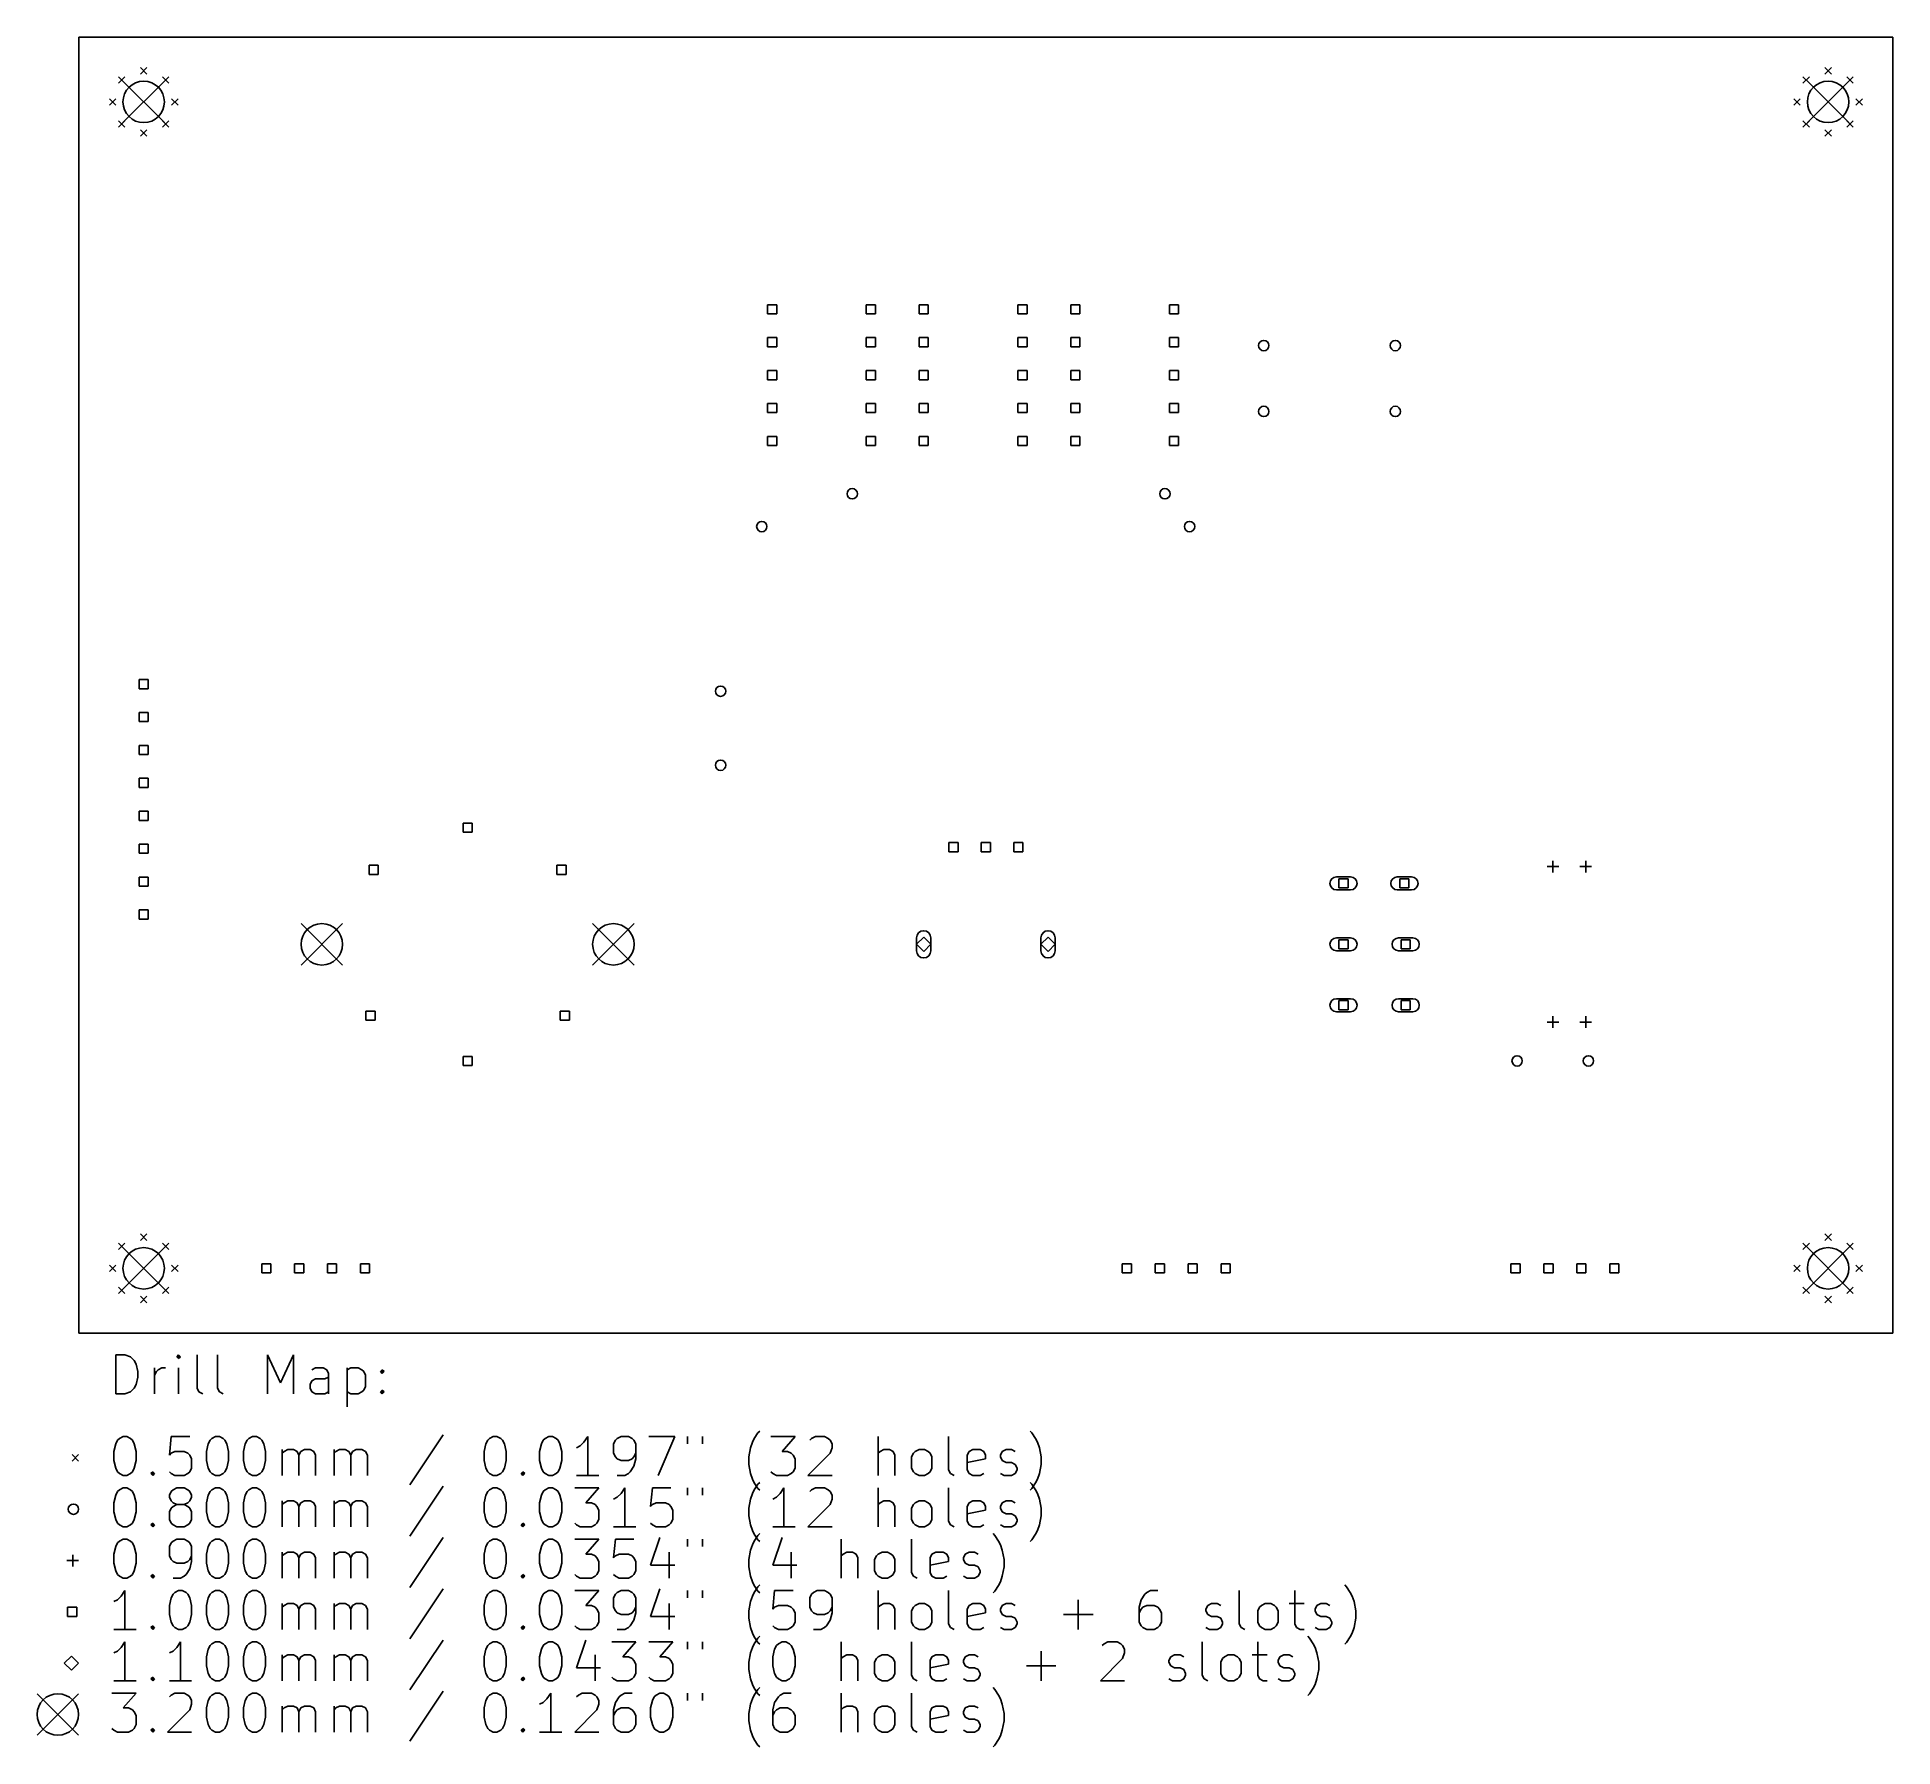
# Model space of a CAD drawing. Extents: x 2.24 to 7.87, y -6.77 to -1.57.
import ezdxf

# ---------------------------------------------------------------- set-up
doc = ezdxf.new("R2010")
doc.units = 0
doc.header["$MEASUREMENT"] = 0
doc.layers.add('BLACK', color=7, linetype='CONTINUOUS')

msp = doc.modelspace()

# ---------------------------------------------------------------- linework, layer by layer
at = {"layer": 'BLACK', "linetype": 'CONTINUOUS'}
for p, q in [((2.3622, -1.5748), (7.87402, -1.5748)), ((2.3622, -1.5748), (2.3622, -5.51181)), ((7.87402, -1.5748), (7.87402, -5.51181)), ((2.54921, -1.66732), (2.5689, -1.68701)), ((2.5689, -1.66732), (2.54921, -1.68701)), ((7.66732, -1.66732), (7.68701, -1.68701)), ((7.68701, -1.66732), (7.66732, -1.68701)), ((2.4824, -1.695), (2.50208, -1.71468)), ((2.50208, -1.695), (2.4824, -1.71468)), ((2.49606, -1.70866), (2.62205, -1.83465)), ((2.62205, -1.70866), (2.49606, -1.83465)), ((2.61603, -1.695), (2.63571, -1.71468)), ((2.63571, -1.695), (2.61603, -1.71468)), ((7.60051, -1.695), (7.62019, -1.71468)), ((7.62019, -1.695), (7.60051, -1.71468)), ((7.61417, -1.70866), (7.74016, -1.83465)), ((7.74016, -1.70866), (7.61417, -1.83465)), ((7.73414, -1.695), (7.75382, -1.71468)), ((7.75382, -1.695), (7.73414, -1.71468)), ((2.45472, -1.76181), (2.47441, -1.7815)), ((2.47441, -1.76181), (2.45472, -1.7815)), ((2.6437, -1.76181), (2.66339, -1.7815)), ((2.66339, -1.76181), (2.6437, -1.7815)), ((7.57283, -1.76181), (7.59252, -1.7815)), ((7.59252, -1.76181), (7.57283, -1.7815)), ((7.76181, -1.76181), (7.7815, -1.7815)), ((7.7815, -1.76181), (7.76181, -1.7815)), ((2.4824, -1.82862), (2.50208, -1.84831)), ((2.50208, -1.82862), (2.4824, -1.84831)), ((2.54921, -1.8563), (2.5689, -1.87598)), ((2.5689, -1.8563), (2.54921, -1.87598)), ((2.61603, -1.82862), (2.63571, -1.84831)), ((2.63571, -1.82862), (2.61603, -1.84831)), ((7.60051, -1.82862), (7.62019, -1.84831)), ((7.62019, -1.82862), (7.60051, -1.84831)), ((7.66732, -1.8563), (7.68701, -1.87598)), ((7.68701, -1.8563), (7.66732, -1.87598)), ((7.73414, -1.82862), (7.75382, -1.84831)), ((7.75382, -1.82862), (7.73414, -1.84831)), ((4.48242, -2.38766), (4.45458, -2.38766)), ((4.45458, -2.38766), (4.45458, -2.41549)), ((4.45458, -2.41549), (4.48242, -2.41549)), ((4.48242, -2.41549), (4.48242, -2.38766)), ((4.78242, -2.38766), (4.75458, -2.38766)), ((4.75458, -2.38766), (4.75458, -2.41549)), ((4.75458, -2.41549), (4.78242, -2.41549)), ((4.78242, -2.41549), (4.78242, -2.38766)), ((4.94305, -2.38766), (4.91521, -2.38766)), ((4.91521, -2.38766), (4.91521, -2.41549)), ((4.91521, -2.41549), (4.94305, -2.41549)), ((4.94305, -2.41549), (4.94305, -2.38766)), ((5.24305, -2.38766), (5.21521, -2.38766)), ((5.21521, -2.38766), (5.21521, -2.41549)), ((5.21521, -2.41549), (5.24305, -2.41549)), ((5.24305, -2.41549), (5.24305, -2.38766)), ((5.40368, -2.38766), (5.37584, -2.38766)), ((5.37584, -2.38766), (5.37584, -2.41549)), ((5.37584, -2.41549), (5.40368, -2.41549)), ((5.40368, -2.41549), (5.40368, -2.38766)), ((5.70368, -2.38766), (5.67584, -2.38766)), ((5.67584, -2.38766), (5.67584, -2.41549)), ((5.67584, -2.41549), (5.70368, -2.41549)), ((5.70368, -2.41549), (5.70368, -2.38766)), ((4.48242, -2.48766), (4.45458, -2.48766)), ((4.45458, -2.48766), (4.45458, -2.51549)), ((4.45458, -2.51549), (4.48242, -2.51549)), ((4.48242, -2.51549), (4.48242, -2.48766)), ((4.78242, -2.48766), (4.75458, -2.48766)), ((4.75458, -2.48766), (4.75458, -2.51549)), ((4.75458, -2.51549), (4.78242, -2.51549)), ((4.78242, -2.51549), (4.78242, -2.48766)), ((4.94305, -2.48766), (4.91521, -2.48766)), ((4.91521, -2.48766), (4.91521, -2.51549)), ((4.91521, -2.51549), (4.94305, -2.51549)), ((4.94305, -2.51549), (4.94305, -2.48766)), ((5.24305, -2.48766), (5.21521, -2.48766)), ((5.21521, -2.48766), (5.21521, -2.51549)), ((5.21521, -2.51549), (5.24305, -2.51549)), ((5.24305, -2.51549), (5.24305, -2.48766)), ((5.40368, -2.48766), (5.37584, -2.48766)), ((5.37584, -2.48766), (5.37584, -2.51549)), ((5.37584, -2.51549), (5.40368, -2.51549)), ((5.40368, -2.51549), (5.40368, -2.48766)), ((5.70368, -2.48766), (5.67584, -2.48766)), ((5.67584, -2.48766), (5.67584, -2.51549)), ((5.67584, -2.51549), (5.70368, -2.51549)), ((5.70368, -2.51549), (5.70368, -2.48766)), ((4.48242, -2.58766), (4.45458, -2.58766)), ((4.45458, -2.58766), (4.45458, -2.61549)), ((4.48242, -2.61549), (4.48242, -2.58766)), ((4.78242, -2.58766), (4.75458, -2.58766)), ((4.75458, -2.58766), (4.75458, -2.61549)), ((4.78242, -2.61549), (4.78242, -2.58766)), ((4.94305, -2.58766), (4.91521, -2.58766)), ((4.91521, -2.58766), (4.91521, -2.61549)), ((4.94305, -2.61549), (4.94305, -2.58766)), ((5.24305, -2.58766), (5.21521, -2.58766)), ((5.21521, -2.58766), (5.21521, -2.61549)), ((5.24305, -2.61549), (5.24305, -2.58766)), ((5.40368, -2.58766), (5.37584, -2.58766)), ((5.37584, -2.58766), (5.37584, -2.61549)), ((5.40368, -2.61549), (5.40368, -2.58766)), ((5.70368, -2.58766), (5.67584, -2.58766)), ((5.67584, -2.58766), (5.67584, -2.61549)), ((5.70368, -2.61549), (5.70368, -2.58766)), ((4.45458, -2.61549), (4.48242, -2.61549)), ((4.75458, -2.61549), (4.78242, -2.61549)), ((4.91521, -2.61549), (4.94305, -2.61549)), ((5.21521, -2.61549), (5.24305, -2.61549)), ((5.37584, -2.61549), (5.40368, -2.61549)), ((5.67584, -2.61549), (5.70368, -2.61549)), ((4.48242, -2.68766), (4.45458, -2.68766)), ((4.45458, -2.68766), (4.45458, -2.71549)), ((4.48242, -2.71549), (4.48242, -2.68766)), ((4.78242, -2.68766), (4.75458, -2.68766)), ((4.75458, -2.68766), (4.75458, -2.71549)), ((4.78242, -2.71549), (4.78242, -2.68766)), ((4.94305, -2.68766), (4.91521, -2.68766)), ((4.91521, -2.68766), (4.91521, -2.71549)), ((4.94305, -2.71549), (4.94305, -2.68766)), ((5.24305, -2.68766), (5.21521, -2.68766)), ((5.21521, -2.68766), (5.21521, -2.71549)), ((5.24305, -2.71549), (5.24305, -2.68766)), ((5.40368, -2.68766), (5.37584, -2.68766)), ((5.37584, -2.68766), (5.37584, -2.71549)), ((5.40368, -2.71549), (5.40368, -2.68766)), ((5.70368, -2.68766), (5.67584, -2.68766)), ((5.67584, -2.68766), (5.67584, -2.71549)), ((5.70368, -2.71549), (5.70368, -2.68766)), ((4.45458, -2.71549), (4.48242, -2.71549)), ((4.75458, -2.71549), (4.78242, -2.71549)), ((4.91521, -2.71549), (4.94305, -2.71549)), ((5.21521, -2.71549), (5.24305, -2.71549)), ((5.37584, -2.71549), (5.40368, -2.71549)), ((5.67584, -2.71549), (5.70368, -2.71549)), ((4.48242, -2.78766), (4.45458, -2.78766)), ((4.45458, -2.78766), (4.45458, -2.81549)), ((4.45458, -2.81549), (4.48242, -2.81549)), ((4.48242, -2.81549), (4.48242, -2.78766)), ((4.78242, -2.78766), (4.75458, -2.78766)), ((4.75458, -2.78766), (4.75458, -2.81549)), ((4.75458, -2.81549), (4.78242, -2.81549)), ((4.78242, -2.81549), (4.78242, -2.78766)), ((4.94305, -2.78766), (4.91521, -2.78766)), ((4.91521, -2.78766), (4.91521, -2.81549)), ((4.91521, -2.81549), (4.94305, -2.81549)), ((4.94305, -2.81549), (4.94305, -2.78766)), ((5.24305, -2.78766), (5.21521, -2.78766)), ((5.21521, -2.78766), (5.21521, -2.81549)), ((5.21521, -2.81549), (5.24305, -2.81549)), ((5.24305, -2.81549), (5.24305, -2.78766)), ((5.40368, -2.78766), (5.37584, -2.78766)), ((5.37584, -2.78766), (5.37584, -2.81549)), ((5.37584, -2.81549), (5.40368, -2.81549)), ((5.40368, -2.81549), (5.40368, -2.78766)), ((5.70368, -2.78766), (5.67584, -2.78766)), ((5.67584, -2.78766), (5.67584, -2.81549)), ((5.67584, -2.81549), (5.70368, -2.81549)), ((5.70368, -2.81549), (5.70368, -2.78766)), ((2.57297, -3.52624), (2.54514, -3.52624)), ((2.54514, -3.52624), (2.54514, -3.55408)), ((2.57297, -3.55408), (2.57297, -3.52624)), ((2.54514, -3.55408), (2.57297, -3.55408)), ((2.57297, -3.62624), (2.54514, -3.62624)), ((2.54514, -3.62624), (2.54514, -3.65408)), ((2.54514, -3.65408), (2.57297, -3.65408)), ((2.57297, -3.65408), (2.57297, -3.62624)), ((2.57297, -3.72624), (2.54514, -3.72624)), ((2.54514, -3.72624), (2.54514, -3.75408)), ((2.54514, -3.75408), (2.57297, -3.75408)), ((2.57297, -3.75408), (2.57297, -3.72624)), ((2.57297, -3.82624), (2.54514, -3.82624)), ((2.54514, -3.82624), (2.54514, -3.85408)), ((2.57297, -3.85408), (2.57297, -3.82624)), ((2.54514, -3.85408), (2.57297, -3.85408)), ((2.57297, -3.92624), (2.54514, -3.92624)), ((2.54514, -3.92624), (2.54514, -3.95408)), ((2.57297, -3.95408), (2.57297, -3.92624)), ((2.54514, -3.95408), (2.57297, -3.95408)), ((3.55723, -3.96246), (3.52939, -3.96246)), ((3.52939, -3.96246), (3.52939, -3.9903)), ((3.52939, -3.9903), (3.55723, -3.9903)), ((3.55723, -3.9903), (3.55723, -3.96246)), ((2.57297, -4.02624), (2.54514, -4.02624)), ((2.54514, -4.02624), (2.54514, -4.05408)), ((2.54514, -4.05408), (2.57297, -4.05408)), ((2.57297, -4.05408), (2.57297, -4.02624)), ((5.0336, -4.02151), (5.00577, -4.02151)), ((5.00577, -4.02151), (5.00577, -4.04935)), ((5.00577, -4.04935), (5.0336, -4.04935)), ((5.0336, -4.04935), (5.0336, -4.02151)), ((5.13203, -4.02151), (5.10419, -4.02151)), ((5.10419, -4.02151), (5.10419, -4.04935)), ((5.10419, -4.04935), (5.13203, -4.04935)), ((5.13203, -4.04935), (5.13203, -4.02151)), ((5.23046, -4.02151), (5.20262, -4.02151)), ((5.20262, -4.02151), (5.20262, -4.04935)), ((5.20262, -4.04935), (5.23046, -4.04935)), ((5.23046, -4.04935), (5.23046, -4.02151)), ((3.27179, -4.09041), (3.24395, -4.09041)), ((3.24395, -4.09041), (3.24395, -4.11825)), ((3.27179, -4.11825), (3.27179, -4.09041)), ((3.84266, -4.09041), (3.81482, -4.09041)), ((3.81482, -4.09041), (3.81482, -4.11825)), ((3.84266, -4.11825), (3.84266, -4.09041)), ((6.82323, -4.09449), (6.85866, -4.09449)), ((6.84094, -4.07677), (6.84094, -4.1122)), ((6.92323, -4.09449), (6.95866, -4.09449)), ((6.94094, -4.07677), (6.94094, -4.1122)), ((2.57297, -4.12624), (2.54514, -4.12624)), ((2.54514, -4.12624), (2.54514, -4.15408)), ((2.54514, -4.15408), (2.57297, -4.15408)), ((2.57297, -4.15408), (2.57297, -4.12624)), ((3.24395, -4.11825), (3.27179, -4.11825)), ((3.81482, -4.11825), (3.84266, -4.11825)), ((6.22638, -4.12598), (6.18307, -4.12598)), ((6.22638, -4.16535), (6.18307, -4.16535)), ((6.21864, -4.13175), (6.1908, -4.13175)), ((6.1908, -4.13175), (6.1908, -4.15959)), ((6.1908, -4.15959), (6.21864, -4.15959)), ((6.21864, -4.15959), (6.21864, -4.13175)), ((6.41142, -4.12598), (6.36811, -4.12598)), ((6.41142, -4.16535), (6.36811, -4.16535)), ((6.40368, -4.13175), (6.37584, -4.13175)), ((6.37584, -4.13175), (6.37584, -4.15959)), ((6.37584, -4.15959), (6.40368, -4.15959)), ((6.40368, -4.15959), (6.40368, -4.13175)), ((2.57297, -4.22624), (2.54514, -4.22624)), ((2.54514, -4.22624), (2.54514, -4.25408)), ((2.57297, -4.25408), (2.57297, -4.22624)), ((2.54514, -4.25408), (2.57297, -4.25408)), ((3.0374, -4.26772), (3.16339, -4.3937)), ((3.16339, -4.26772), (3.0374, -4.3937)), ((3.92323, -4.26772), (4.04921, -4.3937)), ((4.04921, -4.26772), (3.92323, -4.3937)), ((4.92913, -4.30906), (4.90748, -4.33071)), ((4.90748, -4.35039), (4.90748, -4.31102)), ((4.90748, -4.33071), (4.92913, -4.35236)), ((4.95079, -4.33071), (4.92913, -4.30906)), ((4.92913, -4.35236), (4.95079, -4.33071)), ((4.95079, -4.35039), (4.95079, -4.31102)), ((5.30709, -4.30906), (5.28543, -4.33071)), ((5.28543, -4.35039), (5.28543, -4.31102)), ((5.28543, -4.33071), (5.30709, -4.35236)), ((5.32874, -4.33071), (5.30709, -4.30906)), ((5.30709, -4.35236), (5.32874, -4.33071)), ((5.32874, -4.35039), (5.32874, -4.31102)), ((6.22638, -4.31102), (6.18307, -4.31102)), ((6.21864, -4.31679), (6.1908, -4.31679)), ((6.1908, -4.31679), (6.1908, -4.34463)), ((6.21864, -4.34463), (6.21864, -4.31679)), ((6.41535, -4.31102), (6.37205, -4.31102)), ((6.40762, -4.31679), (6.37978, -4.31679)), ((6.37978, -4.31679), (6.37978, -4.34463)), ((6.40762, -4.34463), (6.40762, -4.31679)), ((6.22638, -4.35039), (6.18307, -4.35039)), ((6.1908, -4.34463), (6.21864, -4.34463)), ((6.41535, -4.35039), (6.37205, -4.35039)), ((6.37978, -4.34463), (6.40762, -4.34463)), ((6.22638, -4.49606), (6.18307, -4.49606)), ((6.21864, -4.50183), (6.1908, -4.50183)), ((6.1908, -4.50183), (6.1908, -4.52967)), ((6.21864, -4.52967), (6.21864, -4.50183)), ((6.41535, -4.49606), (6.37205, -4.49606)), ((6.40762, -4.50183), (6.37978, -4.50183)), ((6.37978, -4.50183), (6.37978, -4.52967)), ((6.40762, -4.52967), (6.40762, -4.50183)), ((3.26195, -4.53332), (3.23411, -4.53332)), ((3.23411, -4.53332), (3.23411, -4.56116)), ((3.23411, -4.56116), (3.26195, -4.56116)), ((3.26195, -4.56116), (3.26195, -4.53332)), ((3.8525, -4.53332), (3.82466, -4.53332)), ((3.82466, -4.53332), (3.82466, -4.56116)), ((3.82466, -4.56116), (3.8525, -4.56116)), ((3.8525, -4.56116), (3.8525, -4.53332)), ((6.22638, -4.53543), (6.18307, -4.53543)), ((6.1908, -4.52967), (6.21864, -4.52967)), ((6.41535, -4.53543), (6.37205, -4.53543)), ((6.37978, -4.52967), (6.40762, -4.52967)), ((6.82323, -4.56693), (6.85866, -4.56693)), ((6.84094, -4.54921), (6.84094, -4.58465)), ((6.92323, -4.56693), (6.95866, -4.56693)), ((6.94094, -4.54921), (6.94094, -4.58465)), ((3.55723, -4.67112), (3.52939, -4.67112)), ((3.52939, -4.67112), (3.52939, -4.69896)), ((3.55723, -4.69896), (3.55723, -4.67112)), ((3.52939, -4.69896), (3.55723, -4.69896)), ((2.4824, -5.2383), (2.50208, -5.25799)), ((2.50208, -5.2383), (2.4824, -5.25799)), ((2.54921, -5.21063), (2.5689, -5.23031)), ((2.5689, -5.21063), (2.54921, -5.23031)), ((2.61603, -5.2383), (2.63571, -5.25799)), ((2.63571, -5.2383), (2.61603, -5.25799)), ((7.60051, -5.2383), (7.62019, -5.25799)), ((7.62019, -5.2383), (7.60051, -5.25799)), ((7.66732, -5.21063), (7.68701, -5.23031)), ((7.68701, -5.21063), (7.66732, -5.23031)), ((7.73414, -5.2383), (7.75382, -5.25799)), ((7.75382, -5.2383), (7.73414, -5.25799)), ((2.49606, -5.25197), (2.62205, -5.37795)), ((2.62205, -5.25197), (2.49606, -5.37795)), ((7.61417, -5.25197), (7.74016, -5.37795)), ((7.74016, -5.25197), (7.61417, -5.37795)), ((2.45472, -5.30512), (2.47441, -5.3248)), ((2.47441, -5.30512), (2.45472, -5.3248)), ((2.6437, -5.30512), (2.66339, -5.3248)), ((2.66339, -5.30512), (2.6437, -5.3248)), ((2.94542, -5.30104), (2.91758, -5.30104)), ((2.91758, -5.30104), (2.91758, -5.32888)), ((2.91758, -5.32888), (2.94542, -5.32888)), ((2.94542, -5.32888), (2.94542, -5.30104)), ((3.04542, -5.30104), (3.01758, -5.30104)), ((3.01758, -5.30104), (3.01758, -5.32888)), ((3.01758, -5.32888), (3.04542, -5.32888)), ((3.04542, -5.32888), (3.04542, -5.30104)), ((3.14542, -5.30104), (3.11758, -5.30104)), ((3.11758, -5.30104), (3.11758, -5.32888)), ((3.11758, -5.32888), (3.14542, -5.32888)), ((3.14542, -5.32888), (3.14542, -5.30104)), ((3.24542, -5.30104), (3.21758, -5.30104)), ((3.21758, -5.30104), (3.21758, -5.32888)), ((3.21758, -5.32888), (3.24542, -5.32888)), ((3.24542, -5.32888), (3.24542, -5.30104)), ((5.56038, -5.30104), (5.53254, -5.30104)), ((5.53254, -5.30104), (5.53254, -5.32888)), ((5.53254, -5.32888), (5.56038, -5.32888)), ((5.56038, -5.32888), (5.56038, -5.30104)), ((5.66038, -5.30104), (5.63254, -5.30104)), ((5.63254, -5.30104), (5.63254, -5.32888)), ((5.63254, -5.32888), (5.66038, -5.32888)), ((5.66038, -5.32888), (5.66038, -5.30104)), ((5.76038, -5.30104), (5.73254, -5.30104)), ((5.73254, -5.30104), (5.73254, -5.32888)), ((5.73254, -5.32888), (5.76038, -5.32888)), ((5.76038, -5.32888), (5.76038, -5.30104)), ((5.86038, -5.30104), (5.83254, -5.30104)), ((5.83254, -5.30104), (5.83254, -5.32888)), ((5.83254, -5.32888), (5.86038, -5.32888)), ((5.86038, -5.32888), (5.86038, -5.30104)), ((6.74148, -5.30104), (6.71364, -5.30104)), ((6.71364, -5.30104), (6.71364, -5.32888)), ((6.71364, -5.32888), (6.74148, -5.32888)), ((6.74148, -5.32888), (6.74148, -5.30104)), ((6.84148, -5.30104), (6.81364, -5.30104)), ((6.81364, -5.30104), (6.81364, -5.32888)), ((6.81364, -5.32888), (6.84148, -5.32888)), ((6.84148, -5.32888), (6.84148, -5.30104)), ((6.94148, -5.30104), (6.91364, -5.30104)), ((6.91364, -5.30104), (6.91364, -5.32888)), ((6.91364, -5.32888), (6.94148, -5.32888)), ((6.94148, -5.32888), (6.94148, -5.30104)), ((7.04148, -5.30104), (7.01364, -5.30104)), ((7.01364, -5.30104), (7.01364, -5.32888)), ((7.01364, -5.32888), (7.04148, -5.32888)), ((7.04148, -5.32888), (7.04148, -5.30104)), ((7.57283, -5.30512), (7.59252, -5.3248)), ((7.59252, -5.30512), (7.57283, -5.3248)), ((7.76181, -5.30512), (7.7815, -5.3248)), ((7.7815, -5.30512), (7.76181, -5.3248)), ((2.4824, -5.37193), (2.50208, -5.39162)), ((2.50208, -5.37193), (2.4824, -5.39162)), ((2.54921, -5.39961), (2.5689, -5.41929)), ((2.5689, -5.39961), (2.54921, -5.41929)), ((2.61603, -5.37193), (2.63571, -5.39162)), ((2.63571, -5.37193), (2.61603, -5.39162)), ((7.60051, -5.37193), (7.62019, -5.39162)), ((7.62019, -5.37193), (7.60051, -5.39162)), ((7.66732, -5.39961), (7.68701, -5.41929)), ((7.68701, -5.39961), (7.66732, -5.41929)), ((7.73414, -5.37193), (7.75382, -5.39162)), ((7.75382, -5.37193), (7.73414, -5.39162)), ((7.87402, -5.51181), (2.3622, -5.51181)), ((2.47399, -5.69615), (2.47399, -5.57804)), ((2.47399, -5.57804), (2.50211, -5.57804)), ((2.50211, -5.57804), (2.51898, -5.58366)), ((2.66521, -5.57804), (2.65959, -5.58366)), ((2.67084, -5.58366), (2.66521, -5.57804)), ((2.66521, -5.57804), (2.66521, -5.58929)), ((2.72146, -5.67927), (2.72146, -5.57804)), ((2.78332, -5.67927), (2.78332, -5.57804)), ((2.93518, -5.69615), (2.93518, -5.57804)), ((2.93518, -5.57804), (2.97455, -5.6624)), ((2.97455, -5.6624), (3.01392, -5.57804)), ((3.01392, -5.57804), (3.01392, -5.69615)), ((2.51898, -5.58366), (2.53023, -5.59491)), ((2.53023, -5.59491), (2.53585, -5.60616)), ((2.53585, -5.60616), (2.54148, -5.62866)), ((2.54148, -5.62866), (2.54148, -5.64553)), ((2.5921, -5.69615), (2.5921, -5.61741)), ((2.5921, -5.6399), (2.59772, -5.62866)), ((2.59772, -5.62866), (2.60335, -5.62303)), ((2.60335, -5.62303), (2.6146, -5.61741)), ((2.6146, -5.61741), (2.62584, -5.61741)), ((2.65959, -5.58366), (2.66521, -5.58929)), ((2.66521, -5.58929), (2.67084, -5.58366)), ((2.66521, -5.69615), (2.66521, -5.61741)), ((3.08141, -5.61741), (3.07016, -5.62303)), ((3.10391, -5.61741), (3.08141, -5.61741)), ((3.11516, -5.62303), (3.10391, -5.61741)), ((3.12078, -5.63428), (3.11516, -5.62303)), ((3.12078, -5.69615), (3.12078, -5.63428)), ((3.17702, -5.61741), (3.17702, -5.73552)), ((3.17702, -5.62303), (3.18827, -5.61741)), ((3.18827, -5.61741), (3.21077, -5.61741)), ((3.21077, -5.61741), (3.22202, -5.62303)), ((3.22202, -5.62303), (3.22764, -5.62866)), ((3.22764, -5.62866), (3.23327, -5.6399)), ((3.27826, -5.62866), (3.28389, -5.62303)), ((3.28389, -5.63428), (3.27826, -5.62866)), ((3.28389, -5.62303), (3.28951, -5.62866)), ((3.28389, -5.62303), (3.28389, -5.63428)), ((3.28951, -5.62866), (3.28389, -5.63428)), ((2.51898, -5.69052), (2.50211, -5.69615)), ((2.53023, -5.67927), (2.51898, -5.69052)), ((2.53585, -5.66803), (2.53023, -5.67927)), ((2.54148, -5.64553), (2.53585, -5.66803)), ((2.72708, -5.69052), (2.72146, -5.67927)), ((2.73833, -5.69615), (2.72708, -5.69052)), ((2.78895, -5.69052), (2.78332, -5.67927)), ((2.8002, -5.69615), (2.78895, -5.69052)), ((3.06454, -5.66803), (3.07016, -5.65678)), ((3.06454, -5.67927), (3.06454, -5.66803)), ((3.07016, -5.69052), (3.06454, -5.67927)), ((3.07016, -5.65678), (3.08141, -5.65115)), ((3.08141, -5.69615), (3.07016, -5.69052)), ((3.08141, -5.65115), (3.10953, -5.65115)), ((3.10953, -5.65115), (3.12078, -5.64553)), ((3.12078, -5.69052), (3.10953, -5.69615)), ((3.18827, -5.69615), (3.17702, -5.69052)), ((3.22202, -5.69052), (3.21077, -5.69615)), ((3.22764, -5.6849), (3.22202, -5.69052)), ((3.23327, -5.67365), (3.22764, -5.6849)), ((3.23327, -5.6399), (3.23327, -5.67365)), ((3.27826, -5.69052), (3.28389, -5.6849)), ((3.28389, -5.69615), (3.27826, -5.69052)), ((3.28389, -5.6849), (3.28951, -5.69052)), ((3.28389, -5.6849), (3.28389, -5.69615)), ((3.28951, -5.69052), (3.28389, -5.69615)), ((2.50211, -5.69615), (2.47399, -5.69615)), ((3.10953, -5.69615), (3.08141, -5.69615)), ((3.21077, -5.69615), (3.18827, -5.69615)), ((2.46836, -5.87106), (2.47399, -5.84857)), ((2.47399, -5.84857), (2.47961, -5.83732)), ((2.47961, -5.83732), (2.48524, -5.83169)), ((2.48524, -5.83169), (2.49648, -5.82607)), ((2.49648, -5.82607), (2.50773, -5.82607)), ((2.50773, -5.82607), (2.51898, -5.83169)), ((2.51898, -5.83169), (2.52461, -5.83732)), ((2.52461, -5.83732), (2.53023, -5.84857)), ((2.53023, -5.84857), (2.53585, -5.87106)), ((2.64272, -5.82607), (2.63709, -5.88231)), ((2.69896, -5.82607), (2.64272, -5.82607)), ((2.74958, -5.87106), (2.7552, -5.84857)), ((2.7552, -5.84857), (2.76083, -5.83732)), ((2.76083, -5.83732), (2.76645, -5.83169)), ((2.76645, -5.83169), (2.7777, -5.82607)), ((2.7777, -5.82607), (2.78895, -5.82607)), ((2.78895, -5.82607), (2.8002, -5.83169)), ((2.8002, -5.83169), (2.80582, -5.83732)), ((2.80582, -5.83732), (2.81145, -5.84857)), ((2.81145, -5.84857), (2.81707, -5.87106)), ((2.86206, -5.87106), (2.86769, -5.84857)), ((2.86769, -5.84857), (2.87331, -5.83732)), ((2.87331, -5.83732), (2.87894, -5.83169)), ((2.87894, -5.83169), (2.89019, -5.82607)), ((2.89019, -5.82607), (2.90143, -5.82607)), ((2.90143, -5.82607), (2.91268, -5.83169)), ((2.91268, -5.83169), (2.91831, -5.83732)), ((2.91831, -5.83732), (2.92393, -5.84857)), ((2.92393, -5.84857), (2.92956, -5.87106)), ((3.46949, -5.82044), (3.36825, -5.9723)), ((3.59322, -5.87106), (3.59885, -5.84857)), ((3.59885, -5.84857), (3.60447, -5.83732)), ((3.60447, -5.83732), (3.6101, -5.83169)), ((3.6101, -5.83169), (3.62134, -5.82607)), ((3.62134, -5.82607), (3.63259, -5.82607)), ((3.63259, -5.82607), (3.64384, -5.83169)), ((3.64384, -5.83169), (3.64947, -5.83732)), ((3.64947, -5.83732), (3.65509, -5.84857)), ((3.65509, -5.84857), (3.66071, -5.87106)), ((3.76195, -5.87106), (3.76758, -5.84857)), ((3.76758, -5.84857), (3.7732, -5.83732)), ((3.7732, -5.83732), (3.77882, -5.83169)), ((3.77882, -5.83169), (3.79007, -5.82607)), ((3.79007, -5.82607), (3.80132, -5.82607)), ((3.80132, -5.82607), (3.81257, -5.83169)), ((3.81257, -5.83169), (3.81819, -5.83732)), ((3.81819, -5.83732), (3.82382, -5.84857)), ((3.82382, -5.84857), (3.82944, -5.87106)), ((3.88569, -5.85419), (3.87444, -5.85981)), ((3.89693, -5.84294), (3.88569, -5.85419)), ((3.90818, -5.82607), (3.89693, -5.84294)), ((3.90818, -5.94418), (3.90818, -5.82607)), ((3.99255, -5.83732), (3.98692, -5.84857)), ((3.98692, -5.84857), (3.98692, -5.87669)), ((3.99817, -5.83169), (3.99255, -5.83732)), ((4.00942, -5.82607), (3.99817, -5.83169)), ((4.03192, -5.82607), (4.00942, -5.82607)), ((4.04317, -5.83169), (4.03192, -5.82607)), ((4.04879, -5.83732), (4.04317, -5.83169)), ((4.05441, -5.84857), (4.04879, -5.83732)), ((4.05441, -5.89356), (4.05441, -5.84857)), ((4.09379, -5.82607), (4.17253, -5.82607)), ((4.17253, -5.82607), (4.12191, -5.94418)), ((4.2119, -5.82607), (4.2119, -5.84857)), ((4.25689, -5.82607), (4.25689, -5.84857)), ((4.3975, -5.88794), (4.40312, -5.85981)), ((4.40312, -5.85981), (4.40875, -5.84294)), ((4.40875, -5.84294), (4.41437, -5.83169)), ((4.41437, -5.83169), (4.42562, -5.81482)), ((4.42562, -5.81482), (4.43124, -5.8092)), ((4.46499, -5.82607), (4.5381, -5.82607)), ((4.5381, -5.82607), (4.49873, -5.87106)), ((4.5831, -5.83732), (4.58872, -5.83169)), ((4.58872, -5.83169), (4.59997, -5.82607)), ((4.59997, -5.82607), (4.62809, -5.82607)), ((4.62809, -5.82607), (4.63934, -5.83169)), ((4.63934, -5.83169), (4.64497, -5.83732)), ((4.64497, -5.83732), (4.65059, -5.84857)), ((4.65059, -5.85981), (4.64497, -5.87669)), ((4.65059, -5.84857), (4.65059, -5.85981)), ((4.7912, -5.94418), (4.7912, -5.82607)), ((5.00492, -5.92731), (5.00492, -5.82607)), ((5.25801, -5.81482), (5.25239, -5.8092)), ((5.26926, -5.83169), (5.25801, -5.81482)), ((5.27489, -5.84294), (5.26926, -5.83169)), ((5.28051, -5.85981), (5.27489, -5.84294)), ((5.28614, -5.88794), (5.28051, -5.85981)), ((2.34154, -5.88091), (2.36122, -5.90059)), ((2.36122, -5.88091), (2.34154, -5.90059)), ((2.46836, -5.89918), (2.46836, -5.87106)), ((2.47399, -5.92168), (2.46836, -5.89918)), ((2.53585, -5.89918), (2.53023, -5.92168)), ((2.53585, -5.87106), (2.53585, -5.89918)), ((2.63709, -5.88231), (2.64272, -5.87669)), ((2.64272, -5.87669), (2.65397, -5.87106)), ((2.65397, -5.87106), (2.68209, -5.87106)), ((2.68209, -5.87106), (2.69334, -5.87669)), ((2.69334, -5.87669), (2.69896, -5.88231)), ((2.69896, -5.88231), (2.70458, -5.89356)), ((2.70458, -5.89356), (2.70458, -5.92168)), ((2.74958, -5.89918), (2.74958, -5.87106)), ((2.7552, -5.92168), (2.74958, -5.89918)), ((2.81707, -5.89918), (2.81145, -5.92168)), ((2.81707, -5.87106), (2.81707, -5.89918)), ((2.86206, -5.89918), (2.86206, -5.87106)), ((2.86769, -5.92168), (2.86206, -5.89918)), ((2.92956, -5.89918), (2.92393, -5.92168)), ((2.92956, -5.87106), (2.92956, -5.89918)), ((2.98017, -5.94418), (2.98017, -5.86544)), ((2.98017, -5.87669), (2.9858, -5.87106)), ((2.9858, -5.87106), (2.99705, -5.86544)), ((2.99705, -5.86544), (3.01392, -5.86544)), ((3.01392, -5.86544), (3.02517, -5.87106)), ((3.02517, -5.87106), (3.03079, -5.88231)), ((3.03079, -5.88231), (3.03642, -5.87106)), ((3.03079, -5.88231), (3.03079, -5.94418)), ((3.03642, -5.87106), (3.04767, -5.86544)), ((3.04767, -5.86544), (3.06454, -5.86544)), ((3.06454, -5.86544), (3.07579, -5.87106)), ((3.07579, -5.87106), (3.08141, -5.88231)), ((3.08141, -5.88231), (3.08141, -5.94418)), ((3.13765, -5.94418), (3.13765, -5.86544)), ((3.13765, -5.87669), (3.14328, -5.87106)), ((3.14328, -5.87106), (3.15453, -5.86544)), ((3.15453, -5.86544), (3.1714, -5.86544)), ((3.1714, -5.86544), (3.18265, -5.87106)), ((3.18265, -5.87106), (3.18827, -5.88231)), ((3.18827, -5.88231), (3.1939, -5.87106)), ((3.18827, -5.88231), (3.18827, -5.94418)), ((3.1939, -5.87106), (3.20515, -5.86544)), ((3.20515, -5.86544), (3.22202, -5.86544)), ((3.22202, -5.86544), (3.23327, -5.87106)), ((3.23327, -5.87106), (3.23889, -5.88231)), ((3.23889, -5.88231), (3.23889, -5.94418)), ((3.59322, -5.89918), (3.59322, -5.87106)), ((3.59885, -5.92168), (3.59322, -5.89918)), ((3.66071, -5.89918), (3.65509, -5.92168)), ((3.66071, -5.87106), (3.66071, -5.89918)), ((3.76195, -5.89918), (3.76195, -5.87106)), ((3.76758, -5.92168), (3.76195, -5.89918)), ((3.82944, -5.89918), (3.82382, -5.92168)), ((3.82944, -5.87106), (3.82944, -5.89918)), ((3.98692, -5.87669), (3.99255, -5.88794)), ((3.99255, -5.88794), (3.99817, -5.89356)), ((3.99817, -5.89356), (4.00942, -5.89918)), ((4.00942, -5.89918), (4.03192, -5.89918)), ((4.03192, -5.89918), (4.04317, -5.89356)), ((4.03754, -5.93293), (4.04879, -5.91606)), ((4.04317, -5.89356), (4.04879, -5.88794)), ((4.04879, -5.88794), (4.05441, -5.87669)), ((4.04879, -5.91606), (4.05441, -5.89356)), ((4.3975, -5.91043), (4.3975, -5.88794)), ((4.40312, -5.93855), (4.3975, -5.91043)), ((4.49873, -5.87106), (4.51561, -5.87106)), ((4.51561, -5.87106), (4.52686, -5.87669)), ((4.52686, -5.87669), (4.53248, -5.88231)), ((4.53248, -5.88231), (4.5381, -5.89356)), ((4.5381, -5.89356), (4.5381, -5.92168)), ((4.64497, -5.87669), (4.57747, -5.94418)), ((4.79682, -5.87106), (4.7912, -5.87669)), ((4.80807, -5.86544), (4.79682, -5.87106)), ((4.82494, -5.86544), (4.80807, -5.86544)), ((4.83619, -5.87106), (4.82494, -5.86544)), ((4.84182, -5.88231), (4.83619, -5.87106)), ((4.84182, -5.94418), (4.84182, -5.88231)), ((4.89244, -5.88794), (4.89806, -5.87669)), ((4.89244, -5.92168), (4.89244, -5.88794)), ((4.89806, -5.87669), (4.90368, -5.87106)), ((4.90368, -5.87106), (4.91493, -5.86544)), ((4.91493, -5.86544), (4.93181, -5.86544)), ((4.93181, -5.86544), (4.94305, -5.87106)), ((4.94305, -5.87106), (4.94868, -5.87669)), ((4.94868, -5.87669), (4.9543, -5.88794)), ((4.9543, -5.88794), (4.9543, -5.92168)), ((5.06116, -5.88231), (5.06679, -5.87106)), ((5.06116, -5.92731), (5.06116, -5.88231)), ((5.11741, -5.89356), (5.06116, -5.90481)), ((5.06679, -5.87106), (5.07804, -5.86544)), ((5.07804, -5.86544), (5.10053, -5.86544)), ((5.10053, -5.86544), (5.11178, -5.87106)), ((5.11178, -5.87106), (5.11741, -5.88231)), ((5.11741, -5.88231), (5.11741, -5.89356)), ((5.1624, -5.88231), (5.16803, -5.87106)), ((5.1624, -5.88794), (5.1624, -5.88231)), ((5.16803, -5.89918), (5.1624, -5.88794)), ((5.16803, -5.87106), (5.17927, -5.86544)), ((5.17927, -5.90481), (5.16803, -5.89918)), ((5.17927, -5.86544), (5.19615, -5.86544)), ((5.19615, -5.90481), (5.17927, -5.90481)), ((5.19615, -5.86544), (5.2074, -5.87106)), ((5.2074, -5.91043), (5.19615, -5.90481)), ((5.21302, -5.92168), (5.2074, -5.91043)), ((5.28051, -5.93855), (5.28614, -5.91043)), ((5.28614, -5.91043), (5.28614, -5.88794)), ((2.47961, -5.93293), (2.47399, -5.92168)), ((2.48524, -5.93855), (2.47961, -5.93293)), ((2.49648, -5.94418), (2.48524, -5.93855)), ((2.50773, -5.94418), (2.49648, -5.94418)), ((2.51898, -5.93855), (2.50773, -5.94418)), ((2.52461, -5.93293), (2.51898, -5.93855)), ((2.53023, -5.92168), (2.52461, -5.93293)), ((2.58085, -5.93855), (2.58647, -5.93293)), ((2.58647, -5.94418), (2.58085, -5.93855)), ((2.58647, -5.93293), (2.5921, -5.93855)), ((2.58647, -5.93293), (2.58647, -5.94418)), ((2.5921, -5.93855), (2.58647, -5.94418)), ((2.64272, -5.93855), (2.63709, -5.93293)), ((2.65397, -5.94418), (2.64272, -5.93855)), ((2.68209, -5.94418), (2.65397, -5.94418)), ((2.69334, -5.93855), (2.68209, -5.94418)), ((2.69896, -5.93293), (2.69334, -5.93855)), ((2.70458, -5.92168), (2.69896, -5.93293)), ((2.76083, -5.93293), (2.7552, -5.92168)), ((2.76645, -5.93855), (2.76083, -5.93293)), ((2.7777, -5.94418), (2.76645, -5.93855)), ((2.78895, -5.94418), (2.7777, -5.94418)), ((2.8002, -5.93855), (2.78895, -5.94418)), ((2.80582, -5.93293), (2.8002, -5.93855)), ((2.81145, -5.92168), (2.80582, -5.93293)), ((2.87331, -5.93293), (2.86769, -5.92168)), ((2.87894, -5.93855), (2.87331, -5.93293)), ((2.89019, -5.94418), (2.87894, -5.93855)), ((2.90143, -5.94418), (2.89019, -5.94418)), ((2.91268, -5.93855), (2.90143, -5.94418)), ((2.91831, -5.93293), (2.91268, -5.93855)), ((2.92393, -5.92168), (2.91831, -5.93293)), ((3.46949, -5.97635), (3.36825, -6.12821)), ((3.60447, -5.93293), (3.59885, -5.92168)), ((3.6101, -5.93855), (3.60447, -5.93293)), ((3.62134, -5.94418), (3.6101, -5.93855)), ((3.63259, -5.94418), (3.62134, -5.94418)), ((3.64384, -5.93855), (3.63259, -5.94418)), ((3.64947, -5.93293), (3.64384, -5.93855)), ((3.65509, -5.92168), (3.64947, -5.93293)), ((3.70571, -5.93855), (3.71133, -5.93293)), ((3.71133, -5.94418), (3.70571, -5.93855)), ((3.71133, -5.93293), (3.71696, -5.93855)), ((3.71133, -5.93293), (3.71133, -5.94418)), ((3.71696, -5.93855), (3.71133, -5.94418)), ((3.7732, -5.93293), (3.76758, -5.92168)), ((3.77882, -5.93855), (3.7732, -5.93293)), ((3.79007, -5.94418), (3.77882, -5.93855)), ((3.80132, -5.94418), (3.79007, -5.94418)), ((3.81257, -5.93855), (3.80132, -5.94418)), ((3.81819, -5.93293), (3.81257, -5.93855)), ((3.82382, -5.92168), (3.81819, -5.93293)), ((3.94193, -5.94418), (3.87444, -5.94418)), ((3.99817, -5.94418), (4.02067, -5.94418)), ((4.02067, -5.94418), (4.03192, -5.93855)), ((4.03192, -5.93855), (4.03754, -5.93293)), ((4.40875, -5.95543), (4.40312, -5.93855)), ((4.41437, -5.96668), (4.40875, -5.95543)), ((4.42562, -5.98355), (4.41437, -5.96668)), ((4.41437, -5.9876), (4.42562, -5.97073)), ((4.42562, -5.97073), (4.43124, -5.9651)), ((4.47061, -5.93855), (4.46499, -5.93293)), ((4.48186, -5.94418), (4.47061, -5.93855)), ((4.51561, -5.94418), (4.48186, -5.94418)), ((4.52686, -5.93855), (4.51561, -5.94418)), ((4.53248, -5.93293), (4.52686, -5.93855)), ((4.5381, -5.92168), (4.53248, -5.93293)), ((4.57747, -5.94418), (4.65059, -5.94418)), ((4.89806, -5.93293), (4.89244, -5.92168)), ((4.90368, -5.93855), (4.89806, -5.93293)), ((4.91493, -5.94418), (4.90368, -5.93855)), ((4.93181, -5.94418), (4.91493, -5.94418)), ((4.94305, -5.93855), (4.93181, -5.94418)), ((4.94868, -5.93293), (4.94305, -5.93855)), ((4.9543, -5.92168), (4.94868, -5.93293)), ((5.01055, -5.93855), (5.00492, -5.92731)), ((5.02179, -5.94418), (5.01055, -5.93855)), ((5.06679, -5.93855), (5.06116, -5.92731)), ((5.07804, -5.94418), (5.06679, -5.93855)), ((5.10053, -5.94418), (5.07804, -5.94418)), ((5.11178, -5.93855), (5.10053, -5.94418)), ((5.1624, -5.93855), (5.17365, -5.94418)), ((5.17365, -5.94418), (5.19615, -5.94418)), ((5.19615, -5.94418), (5.2074, -5.93855)), ((5.2074, -5.93855), (5.21302, -5.92731)), ((5.21302, -5.92731), (5.21302, -5.92168)), ((5.25801, -5.97073), (5.25239, -5.9651)), ((5.25801, -5.98355), (5.26926, -5.96668)), ((5.26926, -5.9876), (5.25801, -5.97073)), ((5.26926, -5.96668), (5.27489, -5.95543)), ((5.27489, -5.95543), (5.28051, -5.93855)), ((2.46836, -6.02697), (2.47399, -6.00447)), ((2.46836, -6.05509), (2.46836, -6.02697)), ((2.47399, -6.00447), (2.47961, -5.99322)), ((2.47961, -5.99322), (2.48524, -5.9876)), ((2.48524, -5.9876), (2.49648, -5.98197)), ((2.49648, -5.98197), (2.50773, -5.98197)), ((2.50773, -5.98197), (2.51898, -5.9876)), ((2.51898, -5.9876), (2.52461, -5.99322)), ((2.52461, -5.99322), (2.53023, -6.00447)), ((2.53023, -6.00447), (2.53585, -6.02697)), ((2.53585, -6.02697), (2.53585, -6.05509)), ((2.63709, -6.00447), (2.64272, -5.99322)), ((2.63709, -6.0101), (2.63709, -6.00447)), ((2.64272, -6.02134), (2.63709, -6.0101)), ((2.64272, -5.99322), (2.64834, -5.9876)), ((2.64834, -6.02697), (2.64272, -6.02134)), ((2.64834, -5.9876), (2.65959, -5.98197)), ((2.65959, -6.03259), (2.64834, -6.02697)), ((2.65959, -6.03259), (2.64834, -6.03822)), ((2.65959, -5.98197), (2.68209, -5.98197)), ((2.68209, -6.03259), (2.65959, -6.03259)), ((2.68209, -5.98197), (2.69334, -5.9876)), ((2.69334, -6.02697), (2.68209, -6.03259)), ((2.69334, -6.03822), (2.68209, -6.03259)), ((2.69334, -5.9876), (2.69896, -5.99322)), ((2.69896, -6.02134), (2.69334, -6.02697)), ((2.69896, -5.99322), (2.70458, -6.00447)), ((2.70458, -6.0101), (2.69896, -6.02134)), ((2.70458, -6.00447), (2.70458, -6.0101)), ((2.74958, -6.02697), (2.7552, -6.00447)), ((2.74958, -6.05509), (2.74958, -6.02697)), ((2.7552, -6.00447), (2.76083, -5.99322)), ((2.76083, -5.99322), (2.76645, -5.9876)), ((2.76645, -5.9876), (2.7777, -5.98197)), ((2.7777, -5.98197), (2.78895, -5.98197)), ((2.78895, -5.98197), (2.8002, -5.9876)), ((2.8002, -5.9876), (2.80582, -5.99322)), ((2.80582, -5.99322), (2.81145, -6.00447)), ((2.81145, -6.00447), (2.81707, -6.02697)), ((2.81707, -6.02697), (2.81707, -6.05509)), ((2.86206, -6.02697), (2.86769, -6.00447)), ((2.86206, -6.05509), (2.86206, -6.02697)), ((2.86769, -6.00447), (2.87331, -5.99322)), ((2.87331, -5.99322), (2.87894, -5.9876)), ((2.87894, -5.9876), (2.89019, -5.98197)), ((2.89019, -5.98197), (2.90143, -5.98197)), ((2.90143, -5.98197), (2.91268, -5.9876)), ((2.91268, -5.9876), (2.91831, -5.99322)), ((2.91831, -5.99322), (2.92393, -6.00447)), ((2.92393, -6.00447), (2.92956, -6.02697)), ((2.92956, -6.02697), (2.92956, -6.05509)), ((2.98017, -6.10008), (2.98017, -6.02134)), ((2.98017, -6.03259), (2.9858, -6.02697)), ((2.9858, -6.02697), (2.99705, -6.02134)), ((2.99705, -6.02134), (3.01392, -6.02134)), ((3.01392, -6.02134), (3.02517, -6.02697)), ((3.02517, -6.02697), (3.03079, -6.03822)), ((3.03079, -6.03822), (3.03642, -6.02697)), ((3.03642, -6.02697), (3.04767, -6.02134)), ((3.04767, -6.02134), (3.06454, -6.02134)), ((3.06454, -6.02134), (3.07579, -6.02697)), ((3.07579, -6.02697), (3.08141, -6.03822)), ((3.13765, -6.10008), (3.13765, -6.02134)), ((3.13765, -6.03259), (3.14328, -6.02697)), ((3.14328, -6.02697), (3.15453, -6.02134)), ((3.15453, -6.02134), (3.1714, -6.02134)), ((3.1714, -6.02134), (3.18265, -6.02697)), ((3.18265, -6.02697), (3.18827, -6.03822)), ((3.18827, -6.03822), (3.1939, -6.02697)), ((3.1939, -6.02697), (3.20515, -6.02134)), ((3.20515, -6.02134), (3.22202, -6.02134)), ((3.22202, -6.02134), (3.23327, -6.02697)), ((3.23327, -6.02697), (3.23889, -6.03822)), ((3.59322, -6.02697), (3.59885, -6.00447)), ((3.59322, -6.05509), (3.59322, -6.02697)), ((3.59885, -6.00447), (3.60447, -5.99322)), ((3.60447, -5.99322), (3.6101, -5.9876)), ((3.6101, -5.9876), (3.62134, -5.98197)), ((3.62134, -5.98197), (3.63259, -5.98197)), ((3.63259, -5.98197), (3.64384, -5.9876)), ((3.64384, -5.9876), (3.64947, -5.99322)), ((3.64947, -5.99322), (3.65509, -6.00447)), ((3.65509, -6.00447), (3.66071, -6.02697)), ((3.66071, -6.02697), (3.66071, -6.05509)), ((3.76195, -6.02697), (3.76758, -6.00447)), ((3.76195, -6.05509), (3.76195, -6.02697)), ((3.76758, -6.00447), (3.7732, -5.99322)), ((3.7732, -5.99322), (3.77882, -5.9876)), ((3.77882, -5.9876), (3.79007, -5.98197)), ((3.79007, -5.98197), (3.80132, -5.98197)), ((3.80132, -5.98197), (3.81257, -5.9876)), ((3.81257, -5.9876), (3.81819, -5.99322)), ((3.81819, -5.99322), (3.82382, -6.00447)), ((3.82382, -6.00447), (3.82944, -6.02697)), ((3.82944, -6.02697), (3.82944, -6.05509)), ((3.86881, -5.98197), (3.94193, -5.98197)), ((3.94193, -5.98197), (3.90256, -6.02697)), ((3.90256, -6.02697), (3.91943, -6.02697)), ((3.91943, -6.02697), (3.93068, -6.03259)), ((3.93068, -6.03259), (3.9363, -6.03822)), ((3.99817, -6.0101), (3.98692, -6.01572)), ((4.00942, -5.99885), (3.99817, -6.0101)), ((4.02067, -5.98197), (4.00942, -5.99885)), ((4.02067, -6.10008), (4.02067, -5.98197)), ((4.10503, -5.98197), (4.09941, -6.03822)), ((4.09941, -6.03822), (4.10503, -6.03259)), ((4.16128, -5.98197), (4.10503, -5.98197)), ((4.10503, -6.03259), (4.11628, -6.02697)), ((4.11628, -6.02697), (4.1444, -6.02697)), ((4.1444, -6.02697), (4.15565, -6.03259)), ((4.15565, -6.03259), (4.16128, -6.03822)), ((4.2119, -5.98197), (4.2119, -6.00447)), ((4.25689, -5.98197), (4.25689, -6.00447)), ((4.3975, -6.04384), (4.40312, -6.01572)), ((4.40312, -6.01572), (4.40875, -5.99885)), ((4.40875, -5.99885), (4.41437, -5.9876)), ((4.43124, -5.98917), (4.42562, -5.98355)), ((4.48186, -6.0101), (4.47061, -6.01572)), ((4.49311, -5.99885), (4.48186, -6.0101)), ((4.50436, -5.98197), (4.49311, -5.99885)), ((4.50436, -6.10008), (4.50436, -5.98197)), ((4.64497, -6.03259), (4.57747, -6.10008)), ((4.5831, -5.99322), (4.58872, -5.9876)), ((4.58872, -5.9876), (4.59997, -5.98197)), ((4.59997, -5.98197), (4.62809, -5.98197)), ((4.62809, -5.98197), (4.63934, -5.9876)), ((4.63934, -5.9876), (4.64497, -5.99322)), ((4.64497, -5.99322), (4.65059, -6.00447)), ((4.65059, -6.01572), (4.64497, -6.03259)), ((4.65059, -6.00447), (4.65059, -6.01572)), ((4.7912, -6.10008), (4.7912, -5.98197)), ((4.79682, -6.02697), (4.7912, -6.03259)), ((4.80807, -6.02134), (4.79682, -6.02697)), ((4.82494, -6.02134), (4.80807, -6.02134)), ((4.83619, -6.02697), (4.82494, -6.02134)), ((4.84182, -6.03822), (4.83619, -6.02697)), ((4.89244, -6.04384), (4.89806, -6.03259)), ((4.89806, -6.03259), (4.90368, -6.02697)), ((4.90368, -6.02697), (4.91493, -6.02134)), ((4.91493, -6.02134), (4.93181, -6.02134)), ((4.93181, -6.02134), (4.94305, -6.02697)), ((4.94305, -6.02697), (4.94868, -6.03259)), ((4.94868, -6.03259), (4.9543, -6.04384)), ((5.00492, -6.08321), (5.00492, -5.98197)), ((5.06116, -6.03822), (5.06679, -6.02697)), ((5.06679, -6.02697), (5.07804, -6.02134)), ((5.07804, -6.02134), (5.10053, -6.02134)), ((5.10053, -6.02134), (5.11178, -6.02697)), ((5.11178, -6.02697), (5.11741, -6.03822)), ((5.1624, -6.03822), (5.16803, -6.02697)), ((5.16803, -6.02697), (5.17927, -6.02134)), ((5.17927, -6.02134), (5.19615, -6.02134)), ((5.19615, -6.02134), (5.2074, -6.02697)), ((5.25239, -5.98917), (5.25801, -5.98355)), ((5.27489, -5.99885), (5.26926, -5.9876)), ((5.28051, -6.01572), (5.27489, -5.99885)), ((5.28614, -6.04384), (5.28051, -6.01572)), ((2.47399, -6.07759), (2.46836, -6.05509)), ((2.47961, -6.08884), (2.47399, -6.07759)), ((2.48524, -6.09446), (2.47961, -6.08884)), ((2.52461, -6.08884), (2.51898, -6.09446)), ((2.53023, -6.07759), (2.52461, -6.08884)), ((2.53585, -6.05509), (2.53023, -6.07759)), ((2.58085, -6.09446), (2.58647, -6.08884)), ((2.58647, -6.08884), (2.5921, -6.09446)), ((2.58647, -6.08884), (2.58647, -6.10008)), ((2.64272, -6.04384), (2.63709, -6.05509)), ((2.63709, -6.05509), (2.63709, -6.07759)), ((2.63709, -6.07759), (2.64272, -6.08884)), ((2.64834, -6.03822), (2.64272, -6.04384)), ((2.64272, -6.08884), (2.64834, -6.09446)), ((2.69896, -6.04384), (2.69334, -6.03822)), ((2.69334, -6.09446), (2.69896, -6.08884)), ((2.70458, -6.05509), (2.69896, -6.04384)), ((2.69896, -6.08884), (2.70458, -6.07759)), ((2.70458, -6.07759), (2.70458, -6.05509)), ((2.7552, -6.07759), (2.74958, -6.05509)), ((2.76083, -6.08884), (2.7552, -6.07759)), ((2.76645, -6.09446), (2.76083, -6.08884)), ((2.80582, -6.08884), (2.8002, -6.09446)), ((2.81145, -6.07759), (2.80582, -6.08884)), ((2.81707, -6.05509), (2.81145, -6.07759)), ((2.86769, -6.07759), (2.86206, -6.05509)), ((2.87331, -6.08884), (2.86769, -6.07759)), ((2.87894, -6.09446), (2.87331, -6.08884)), ((2.91831, -6.08884), (2.91268, -6.09446)), ((2.92393, -6.07759), (2.91831, -6.08884)), ((2.92956, -6.05509), (2.92393, -6.07759)), ((3.03079, -6.03822), (3.03079, -6.10008)), ((3.08141, -6.03822), (3.08141, -6.10008)), ((3.18827, -6.03822), (3.18827, -6.10008)), ((3.23889, -6.03822), (3.23889, -6.10008)), ((3.59885, -6.07759), (3.59322, -6.05509)), ((3.60447, -6.08884), (3.59885, -6.07759)), ((3.6101, -6.09446), (3.60447, -6.08884)), ((3.64947, -6.08884), (3.64384, -6.09446)), ((3.65509, -6.07759), (3.64947, -6.08884)), ((3.66071, -6.05509), (3.65509, -6.07759)), ((3.70571, -6.09446), (3.71133, -6.08884)), ((3.71133, -6.08884), (3.71696, -6.09446)), ((3.71133, -6.08884), (3.71133, -6.10008)), ((3.76758, -6.07759), (3.76195, -6.05509)), ((3.7732, -6.08884), (3.76758, -6.07759)), ((3.77882, -6.09446), (3.7732, -6.08884)), ((3.81819, -6.08884), (3.81257, -6.09446)), ((3.82382, -6.07759), (3.81819, -6.08884)), ((3.82944, -6.05509), (3.82382, -6.07759)), ((3.87444, -6.09446), (3.86881, -6.08884)), ((3.9363, -6.08884), (3.93068, -6.09446)), ((3.9363, -6.03822), (3.94193, -6.04947)), ((3.94193, -6.07759), (3.9363, -6.08884)), ((3.94193, -6.04947), (3.94193, -6.07759)), ((4.10503, -6.09446), (4.09941, -6.08884)), ((4.16128, -6.08884), (4.15565, -6.09446)), ((4.16128, -6.03822), (4.1669, -6.04947)), ((4.1669, -6.07759), (4.16128, -6.08884)), ((4.1669, -6.04947), (4.1669, -6.07759)), ((4.3975, -6.06634), (4.3975, -6.04384)), ((4.40312, -6.09446), (4.3975, -6.06634)), ((4.84182, -6.10008), (4.84182, -6.03822)), ((4.89244, -6.07759), (4.89244, -6.04384)), ((4.89806, -6.08884), (4.89244, -6.07759)), ((4.90368, -6.09446), (4.89806, -6.08884)), ((4.94868, -6.08884), (4.94305, -6.09446)), ((4.9543, -6.07759), (4.94868, -6.08884)), ((4.9543, -6.04384), (4.9543, -6.07759)), ((5.01055, -6.09446), (5.00492, -6.08321)), ((5.06116, -6.08321), (5.06116, -6.03822)), ((5.11741, -6.04947), (5.06116, -6.06071)), ((5.06679, -6.09446), (5.06116, -6.08321)), ((5.11741, -6.03822), (5.11741, -6.04947)), ((5.1624, -6.04384), (5.1624, -6.03822)), ((5.16803, -6.05509), (5.1624, -6.04384)), ((5.17927, -6.06071), (5.16803, -6.05509)), ((5.19615, -6.06071), (5.17927, -6.06071)), ((5.2074, -6.06634), (5.19615, -6.06071)), ((5.21302, -6.07759), (5.2074, -6.06634)), ((5.2074, -6.09446), (5.21302, -6.08321)), ((5.21302, -6.08321), (5.21302, -6.07759)), ((5.28051, -6.09446), (5.28614, -6.06634)), ((5.28614, -6.06634), (5.28614, -6.04384)), ((2.47961, -6.14913), (2.48524, -6.1435)), ((2.49648, -6.10008), (2.48524, -6.09446)), ((2.48524, -6.1435), (2.49648, -6.13788)), ((2.50773, -6.10008), (2.49648, -6.10008)), ((2.49648, -6.13788), (2.50773, -6.13788)), ((2.51898, -6.09446), (2.50773, -6.10008)), ((2.50773, -6.13788), (2.51898, -6.1435)), ((2.51898, -6.1435), (2.52461, -6.14913)), ((2.58647, -6.10008), (2.58085, -6.09446)), ((2.5921, -6.09446), (2.58647, -6.10008)), ((2.64834, -6.1435), (2.64272, -6.14913)), ((2.64834, -6.09446), (2.65959, -6.10008)), ((2.65959, -6.13788), (2.64834, -6.1435)), ((2.65959, -6.10008), (2.68209, -6.10008)), ((2.68209, -6.13788), (2.65959, -6.13788)), ((2.68209, -6.10008), (2.69334, -6.09446)), ((2.69334, -6.1435), (2.68209, -6.13788)), ((2.69896, -6.14913), (2.69334, -6.1435)), ((2.76083, -6.14913), (2.76645, -6.1435)), ((2.7777, -6.10008), (2.76645, -6.09446)), ((2.76645, -6.1435), (2.7777, -6.13788)), ((2.78895, -6.10008), (2.7777, -6.10008)), ((2.7777, -6.13788), (2.78895, -6.13788)), ((2.8002, -6.09446), (2.78895, -6.10008)), ((2.78895, -6.13788), (2.8002, -6.1435)), ((2.8002, -6.1435), (2.80582, -6.14913)), ((2.87331, -6.14913), (2.87894, -6.1435)), ((2.89019, -6.10008), (2.87894, -6.09446)), ((2.87894, -6.1435), (2.89019, -6.13788)), ((2.90143, -6.10008), (2.89019, -6.10008)), ((2.89019, -6.13788), (2.90143, -6.13788)), ((2.91268, -6.09446), (2.90143, -6.10008)), ((2.90143, -6.13788), (2.91268, -6.1435)), ((2.91268, -6.1435), (2.91831, -6.14913)), ((3.46949, -6.13226), (3.36825, -6.28411)), ((3.60447, -6.14913), (3.6101, -6.1435)), ((3.62134, -6.10008), (3.6101, -6.09446)), ((3.6101, -6.1435), (3.62134, -6.13788)), ((3.63259, -6.10008), (3.62134, -6.10008)), ((3.62134, -6.13788), (3.63259, -6.13788)), ((3.64384, -6.09446), (3.63259, -6.10008)), ((3.63259, -6.13788), (3.64384, -6.1435)), ((3.64384, -6.1435), (3.64947, -6.14913)), ((3.71133, -6.10008), (3.70571, -6.09446)), ((3.71696, -6.09446), (3.71133, -6.10008)), ((3.7732, -6.14913), (3.77882, -6.1435)), ((3.79007, -6.10008), (3.77882, -6.09446)), ((3.77882, -6.1435), (3.79007, -6.13788)), ((3.80132, -6.10008), (3.79007, -6.10008)), ((3.79007, -6.13788), (3.80132, -6.13788)), ((3.81257, -6.09446), (3.80132, -6.10008)), ((3.80132, -6.13788), (3.81257, -6.1435)), ((3.81257, -6.1435), (3.81819, -6.14913)), ((3.86881, -6.13788), (3.94193, -6.13788)), ((3.88569, -6.10008), (3.87444, -6.09446)), ((3.91943, -6.10008), (3.88569, -6.10008)), ((3.94193, -6.13788), (3.90256, -6.18287)), ((3.93068, -6.09446), (3.91943, -6.10008)), ((4.05441, -6.10008), (3.98692, -6.10008)), ((3.99255, -6.13788), (3.98692, -6.19412)), ((4.04879, -6.13788), (3.99255, -6.13788)), ((4.12753, -6.13226), (4.09941, -6.21662)), ((4.11628, -6.10008), (4.10503, -6.09446)), ((4.1444, -6.10008), (4.11628, -6.10008)), ((4.15565, -6.09446), (4.1444, -6.10008)), ((4.2119, -6.13788), (4.2119, -6.16038)), ((4.25689, -6.13788), (4.25689, -6.16038)), ((4.40875, -6.11133), (4.40312, -6.09446)), ((4.41437, -6.12258), (4.40875, -6.11133)), ((4.40875, -6.15475), (4.41437, -6.1435)), ((4.42562, -6.13945), (4.41437, -6.12258)), ((4.41437, -6.1435), (4.42562, -6.12663)), ((4.42562, -6.12663), (4.43124, -6.12101)), ((4.43124, -6.14508), (4.42562, -6.13945)), ((4.5381, -6.10008), (4.47061, -6.10008)), ((4.49873, -6.13226), (4.47061, -6.21662)), ((4.57747, -6.10008), (4.65059, -6.10008)), ((4.67871, -6.25599), (4.67871, -6.13788)), ((4.89244, -6.23912), (4.89244, -6.13788)), ((4.91493, -6.10008), (4.90368, -6.09446)), ((4.93181, -6.10008), (4.91493, -6.10008)), ((4.94305, -6.09446), (4.93181, -6.10008)), ((5.02179, -6.10008), (5.01055, -6.09446)), ((5.07804, -6.10008), (5.06679, -6.09446)), ((5.10053, -6.10008), (5.07804, -6.10008)), ((5.11178, -6.09446), (5.10053, -6.10008)), ((5.14553, -6.12663), (5.1399, -6.12101)), ((5.15678, -6.1435), (5.14553, -6.12663)), ((5.1624, -6.15475), (5.15678, -6.1435)), ((5.1624, -6.09446), (5.17365, -6.10008)), ((5.17365, -6.10008), (5.19615, -6.10008)), ((5.19615, -6.10008), (5.2074, -6.09446)), ((5.25239, -6.14508), (5.25801, -6.13945)), ((5.25801, -6.13945), (5.26926, -6.12258)), ((5.26926, -6.12258), (5.27489, -6.11133)), ((5.27489, -6.11133), (5.28051, -6.09446)), ((2.32579, -6.20256), (2.36122, -6.20256)), ((2.3435, -6.18484), (2.3435, -6.22028)), ((2.46836, -6.18287), (2.47399, -6.16038)), ((2.46836, -6.211), (2.46836, -6.18287)), ((2.47399, -6.16038), (2.47961, -6.14913)), ((2.52461, -6.14913), (2.53023, -6.16038)), ((2.53023, -6.16038), (2.53585, -6.18287)), ((2.53585, -6.18287), (2.53585, -6.211)), ((2.64272, -6.14913), (2.63709, -6.16038)), ((2.63709, -6.16038), (2.63709, -6.1885)), ((2.63709, -6.1885), (2.64272, -6.19975)), ((2.64272, -6.19975), (2.64834, -6.20537)), ((2.69334, -6.20537), (2.69896, -6.19975)), ((2.70458, -6.16038), (2.69896, -6.14913)), ((2.69896, -6.19975), (2.70458, -6.1885)), ((2.70458, -6.20537), (2.70458, -6.16038)), ((2.74958, -6.18287), (2.7552, -6.16038)), ((2.74958, -6.211), (2.74958, -6.18287)), ((2.7552, -6.16038), (2.76083, -6.14913)), ((2.80582, -6.14913), (2.81145, -6.16038)), ((2.81145, -6.16038), (2.81707, -6.18287)), ((2.81707, -6.18287), (2.81707, -6.211)), ((2.86206, -6.18287), (2.86769, -6.16038)), ((2.86206, -6.211), (2.86206, -6.18287)), ((2.86769, -6.16038), (2.87331, -6.14913)), ((2.91831, -6.14913), (2.92393, -6.16038)), ((2.92393, -6.16038), (2.92956, -6.18287)), ((2.92956, -6.18287), (2.92956, -6.211)), ((2.98017, -6.25599), (2.98017, -6.17725)), ((2.98017, -6.1885), (2.9858, -6.18287)), ((2.9858, -6.18287), (2.99705, -6.17725)), ((2.99705, -6.17725), (3.01392, -6.17725)), ((3.01392, -6.17725), (3.02517, -6.18287)), ((3.02517, -6.18287), (3.03079, -6.19412)), ((3.03079, -6.19412), (3.03642, -6.18287)), ((3.03079, -6.19412), (3.03079, -6.25599)), ((3.03642, -6.18287), (3.04767, -6.17725)), ((3.04767, -6.17725), (3.06454, -6.17725)), ((3.06454, -6.17725), (3.07579, -6.18287)), ((3.07579, -6.18287), (3.08141, -6.19412)), ((3.08141, -6.19412), (3.08141, -6.25599)), ((3.13765, -6.25599), (3.13765, -6.17725)), ((3.13765, -6.1885), (3.14328, -6.18287)), ((3.14328, -6.18287), (3.15453, -6.17725)), ((3.15453, -6.17725), (3.1714, -6.17725)), ((3.1714, -6.17725), (3.18265, -6.18287)), ((3.18265, -6.18287), (3.18827, -6.19412)), ((3.18827, -6.19412), (3.1939, -6.18287)), ((3.18827, -6.19412), (3.18827, -6.25599)), ((3.1939, -6.18287), (3.20515, -6.17725)), ((3.20515, -6.17725), (3.22202, -6.17725)), ((3.22202, -6.17725), (3.23327, -6.18287)), ((3.23327, -6.18287), (3.23889, -6.19412)), ((3.23889, -6.19412), (3.23889, -6.25599)), ((3.59322, -6.18287), (3.59885, -6.16038)), ((3.59322, -6.211), (3.59322, -6.18287)), ((3.59885, -6.16038), (3.60447, -6.14913)), ((3.64947, -6.14913), (3.65509, -6.16038)), ((3.65509, -6.16038), (3.66071, -6.18287)), ((3.66071, -6.18287), (3.66071, -6.211)), ((3.76195, -6.18287), (3.76758, -6.16038)), ((3.76195, -6.211), (3.76195, -6.18287)), ((3.76758, -6.16038), (3.7732, -6.14913)), ((3.81819, -6.14913), (3.82382, -6.16038)), ((3.82382, -6.16038), (3.82944, -6.18287)), ((3.82944, -6.18287), (3.82944, -6.211)), ((3.90256, -6.18287), (3.91943, -6.18287)), ((3.91943, -6.18287), (3.93068, -6.1885)), ((3.93068, -6.1885), (3.9363, -6.19412)), ((3.9363, -6.19412), (3.94193, -6.20537)), ((3.98692, -6.19412), (3.99255, -6.1885)), ((3.99255, -6.1885), (4.0038, -6.18287)), ((4.0038, -6.18287), (4.03192, -6.18287)), ((4.03192, -6.18287), (4.04317, -6.1885)), ((4.04317, -6.1885), (4.04879, -6.19412)), ((4.04879, -6.19412), (4.05441, -6.20537)), ((4.15565, -6.17725), (4.15565, -6.25599)), ((4.3975, -6.19975), (4.40312, -6.17163)), ((4.3975, -6.22224), (4.3975, -6.19975)), ((4.40312, -6.17163), (4.40875, -6.15475)), ((4.52686, -6.17725), (4.52686, -6.25599)), ((4.68434, -6.18287), (4.67871, -6.1885)), ((4.69558, -6.17725), (4.68434, -6.18287)), ((4.71246, -6.17725), (4.69558, -6.17725)), ((4.72371, -6.18287), (4.71246, -6.17725)), ((4.72933, -6.19412), (4.72371, -6.18287)), ((4.72933, -6.25599), (4.72933, -6.19412)), ((4.77995, -6.19975), (4.78557, -6.1885)), ((4.77995, -6.23349), (4.77995, -6.19975)), ((4.78557, -6.1885), (4.7912, -6.18287)), ((4.7912, -6.18287), (4.80245, -6.17725)), ((4.80245, -6.17725), (4.81932, -6.17725)), ((4.81932, -6.17725), (4.83057, -6.18287)), ((4.83057, -6.18287), (4.83619, -6.1885)), ((4.83619, -6.1885), (4.84182, -6.19975)), ((4.84182, -6.19975), (4.84182, -6.23349)), ((4.94868, -6.19412), (4.9543, -6.18287)), ((4.94868, -6.23912), (4.94868, -6.19412)), ((4.9543, -6.18287), (4.96555, -6.17725)), ((4.96555, -6.17725), (4.98805, -6.17725)), ((4.98805, -6.17725), (4.9993, -6.18287)), ((4.9993, -6.18287), (5.00492, -6.19412)), ((5.00492, -6.19412), (5.00492, -6.20537)), ((5.04992, -6.19412), (5.05554, -6.18287)), ((5.04992, -6.19975), (5.04992, -6.19412)), ((5.05554, -6.211), (5.04992, -6.19975)), ((5.05554, -6.18287), (5.06679, -6.17725)), ((5.06679, -6.17725), (5.08366, -6.17725)), ((5.08366, -6.17725), (5.09491, -6.18287)), ((5.16803, -6.17163), (5.1624, -6.15475)), ((5.17365, -6.19975), (5.16803, -6.17163)), ((5.17365, -6.22224), (5.17365, -6.19975)), ((2.47399, -6.23349), (2.46836, -6.211)), ((2.47961, -6.24474), (2.47399, -6.23349)), ((2.48524, -6.25037), (2.47961, -6.24474)), ((2.49648, -6.25599), (2.48524, -6.25037)), ((2.50773, -6.25599), (2.49648, -6.25599)), ((2.51898, -6.25037), (2.50773, -6.25599)), ((2.52461, -6.24474), (2.51898, -6.25037)), ((2.53023, -6.23349), (2.52461, -6.24474)), ((2.53585, -6.211), (2.53023, -6.23349)), ((2.58085, -6.25037), (2.58647, -6.24474)), ((2.58647, -6.25599), (2.58085, -6.25037)), ((2.58647, -6.24474), (2.5921, -6.25037)), ((2.58647, -6.24474), (2.58647, -6.25599)), ((2.5921, -6.25037), (2.58647, -6.25599)), ((2.64834, -6.20537), (2.65959, -6.211)), ((2.64834, -6.25599), (2.67084, -6.25599)), ((2.65959, -6.211), (2.68209, -6.211)), ((2.67084, -6.25599), (2.68209, -6.25037)), ((2.68209, -6.211), (2.69334, -6.20537)), ((2.68209, -6.25037), (2.68771, -6.24474)), ((2.68771, -6.24474), (2.69896, -6.22787)), ((2.69896, -6.22787), (2.70458, -6.20537)), ((2.7552, -6.23349), (2.74958, -6.211)), ((2.76083, -6.24474), (2.7552, -6.23349)), ((2.76645, -6.25037), (2.76083, -6.24474)), ((2.7777, -6.25599), (2.76645, -6.25037)), ((2.78895, -6.25599), (2.7777, -6.25599)), ((2.8002, -6.25037), (2.78895, -6.25599)), ((2.80582, -6.24474), (2.8002, -6.25037)), ((2.81145, -6.23349), (2.80582, -6.24474)), ((2.81707, -6.211), (2.81145, -6.23349)), ((2.86769, -6.23349), (2.86206, -6.211)), ((2.87331, -6.24474), (2.86769, -6.23349)), ((2.87894, -6.25037), (2.87331, -6.24474)), ((2.89019, -6.25599), (2.87894, -6.25037)), ((2.90143, -6.25599), (2.89019, -6.25599)), ((2.91268, -6.25037), (2.90143, -6.25599)), ((2.91831, -6.24474), (2.91268, -6.25037)), ((2.92393, -6.23349), (2.91831, -6.24474)), ((2.92956, -6.211), (2.92393, -6.23349)), ((3.59885, -6.23349), (3.59322, -6.211)), ((3.60447, -6.24474), (3.59885, -6.23349)), ((3.6101, -6.25037), (3.60447, -6.24474)), ((3.62134, -6.25599), (3.6101, -6.25037)), ((3.63259, -6.25599), (3.62134, -6.25599)), ((3.64384, -6.25037), (3.63259, -6.25599)), ((3.64947, -6.24474), (3.64384, -6.25037)), ((3.65509, -6.23349), (3.64947, -6.24474)), ((3.66071, -6.211), (3.65509, -6.23349)), ((3.70571, -6.25037), (3.71133, -6.24474)), ((3.71133, -6.25599), (3.70571, -6.25037)), ((3.71133, -6.24474), (3.71696, -6.25037)), ((3.71133, -6.24474), (3.71133, -6.25599)), ((3.71696, -6.25037), (3.71133, -6.25599)), ((3.76758, -6.23349), (3.76195, -6.211)), ((3.7732, -6.24474), (3.76758, -6.23349)), ((3.77882, -6.25037), (3.7732, -6.24474)), ((3.79007, -6.25599), (3.77882, -6.25037)), ((3.80132, -6.25599), (3.79007, -6.25599)), ((3.81257, -6.25037), (3.80132, -6.25599)), ((3.81819, -6.24474), (3.81257, -6.25037)), ((3.82382, -6.23349), (3.81819, -6.24474)), ((3.82944, -6.211), (3.82382, -6.23349)), ((3.87444, -6.25037), (3.86881, -6.24474)), ((3.88569, -6.25599), (3.87444, -6.25037)), ((3.91943, -6.25599), (3.88569, -6.25599)), ((3.93068, -6.25037), (3.91943, -6.25599)), ((3.9363, -6.24474), (3.93068, -6.25037)), ((3.94193, -6.23349), (3.9363, -6.24474)), ((3.94193, -6.20537), (3.94193, -6.23349)), ((3.99255, -6.25037), (3.98692, -6.24474)), ((4.0038, -6.25599), (3.99255, -6.25037)), ((4.03192, -6.25599), (4.0038, -6.25599)), ((4.04317, -6.25037), (4.03192, -6.25599)), ((4.04879, -6.24474), (4.04317, -6.25037)), ((4.05441, -6.23349), (4.04879, -6.24474)), ((4.05441, -6.20537), (4.05441, -6.23349)), ((4.09941, -6.21662), (4.17253, -6.21662)), ((4.40312, -6.25037), (4.3975, -6.22224)), ((4.40875, -6.26724), (4.40312, -6.25037)), ((4.47061, -6.21662), (4.54373, -6.21662)), ((4.78557, -6.24474), (4.77995, -6.23349)), ((4.7912, -6.25037), (4.78557, -6.24474)), ((4.80245, -6.25599), (4.7912, -6.25037)), ((4.81932, -6.25599), (4.80245, -6.25599)), ((4.83057, -6.25037), (4.81932, -6.25599)), ((4.83619, -6.24474), (4.83057, -6.25037)), ((4.84182, -6.23349), (4.83619, -6.24474)), ((4.89806, -6.25037), (4.89244, -6.23912)), ((4.90931, -6.25599), (4.89806, -6.25037)), ((5.00492, -6.20537), (4.94868, -6.21662)), ((4.9543, -6.25037), (4.94868, -6.23912)), ((4.96555, -6.25599), (4.9543, -6.25037)), ((4.98805, -6.25599), (4.96555, -6.25599)), ((4.9993, -6.25037), (4.98805, -6.25599)), ((5.04992, -6.25037), (5.06116, -6.25599)), ((5.06679, -6.21662), (5.05554, -6.211)), ((5.06116, -6.25599), (5.08366, -6.25599)), ((5.08366, -6.21662), (5.06679, -6.21662)), ((5.09491, -6.22224), (5.08366, -6.21662)), ((5.08366, -6.25599), (5.09491, -6.25037)), ((5.10053, -6.23349), (5.09491, -6.22224)), ((5.09491, -6.25037), (5.10053, -6.23912)), ((5.10053, -6.23912), (5.10053, -6.23349)), ((5.1624, -6.26724), (5.16803, -6.25037)), ((5.16803, -6.25037), (5.17365, -6.22224)), ((2.49086, -6.31066), (2.47961, -6.32191)), ((2.50211, -6.29379), (2.49086, -6.31066)), ((2.50211, -6.4119), (2.50211, -6.29379)), ((2.64272, -6.31628), (2.64834, -6.30503)), ((2.64834, -6.30503), (2.65397, -6.29941)), ((2.65397, -6.29941), (2.66521, -6.29379)), ((2.66521, -6.29379), (2.67646, -6.29379)), ((2.67646, -6.29379), (2.68771, -6.29941)), ((2.68771, -6.29941), (2.69334, -6.30503)), ((2.69334, -6.30503), (2.69896, -6.31628)), ((2.7552, -6.31628), (2.76083, -6.30503)), ((2.76083, -6.30503), (2.76645, -6.29941)), ((2.76645, -6.29941), (2.7777, -6.29379)), ((2.7777, -6.29379), (2.78895, -6.29379)), ((2.78895, -6.29379), (2.8002, -6.29941)), ((2.8002, -6.29941), (2.80582, -6.30503)), ((2.80582, -6.30503), (2.81145, -6.31628)), ((2.86769, -6.31628), (2.87331, -6.30503)), ((2.87331, -6.30503), (2.87894, -6.29941)), ((2.87894, -6.29941), (2.89019, -6.29379)), ((2.89019, -6.29379), (2.90143, -6.29379)), ((2.90143, -6.29379), (2.91268, -6.29941)), ((2.91268, -6.29941), (2.91831, -6.30503)), ((2.91831, -6.30503), (2.92393, -6.31628)), ((3.46949, -6.28816), (3.36825, -6.44002)), ((3.59885, -6.31628), (3.60447, -6.30503)), ((3.60447, -6.30503), (3.6101, -6.29941)), ((3.6101, -6.29941), (3.62134, -6.29379)), ((3.62134, -6.29379), (3.63259, -6.29379)), ((3.63259, -6.29379), (3.64384, -6.29941)), ((3.64384, -6.29941), (3.64947, -6.30503)), ((3.64947, -6.30503), (3.65509, -6.31628)), ((3.76758, -6.31628), (3.7732, -6.30503)), ((3.7732, -6.30503), (3.77882, -6.29941)), ((3.77882, -6.29941), (3.79007, -6.29379)), ((3.79007, -6.29379), (3.80132, -6.29379)), ((3.80132, -6.29379), (3.81257, -6.29941)), ((3.81257, -6.29941), (3.81819, -6.30503)), ((3.81819, -6.30503), (3.82382, -6.31628)), ((3.86881, -6.29379), (3.94193, -6.29379)), ((3.94193, -6.29379), (3.90256, -6.33878)), ((3.99255, -6.30503), (3.98692, -6.31628)), ((3.99817, -6.29941), (3.99255, -6.30503)), ((4.00942, -6.29379), (3.99817, -6.29941)), ((4.03192, -6.29379), (4.00942, -6.29379)), ((4.04317, -6.29941), (4.03192, -6.29379)), ((4.04879, -6.30503), (4.04317, -6.29941)), ((4.05441, -6.31628), (4.04879, -6.30503)), ((4.12753, -6.28816), (4.09941, -6.37253)), ((4.2119, -6.29379), (4.2119, -6.31628)), ((4.25689, -6.29379), (4.25689, -6.31628)), ((4.40312, -6.32753), (4.40875, -6.31066)), ((4.41437, -6.27849), (4.40875, -6.26724)), ((4.40875, -6.31066), (4.41437, -6.29941)), ((4.42562, -6.29536), (4.41437, -6.27849)), ((4.41437, -6.29941), (4.42562, -6.28254)), ((4.42562, -6.28254), (4.43124, -6.27691)), ((4.43124, -6.30098), (4.42562, -6.29536)), ((4.47624, -6.29379), (4.47061, -6.35003)), ((4.53248, -6.29379), (4.47624, -6.29379)), ((4.58872, -6.30503), (4.5831, -6.31628)), ((4.59435, -6.29941), (4.58872, -6.30503)), ((4.6056, -6.29379), (4.59435, -6.29941)), ((4.62809, -6.29379), (4.6056, -6.29379)), ((4.63934, -6.29941), (4.62809, -6.29379)), ((4.64497, -6.30503), (4.63934, -6.29941)), ((4.65059, -6.31628), (4.64497, -6.30503)), ((4.7912, -6.4119), (4.7912, -6.29379)), ((5.00492, -6.39502), (5.00492, -6.29379)), ((5.1399, -6.30098), (5.14553, -6.29536)), ((5.14553, -6.29536), (5.15678, -6.27849)), ((5.15678, -6.27849), (5.1624, -6.26724)), ((5.6011, -6.30503), (5.58985, -6.32191)), ((5.60672, -6.29941), (5.6011, -6.30503)), ((5.61797, -6.29379), (5.60672, -6.29941)), ((5.64047, -6.29379), (5.61797, -6.29379)), ((5.88794, -6.39502), (5.88794, -6.29379)), ((6.05666, -6.29379), (6.05666, -6.39502)), ((6.21415, -6.28254), (6.20852, -6.27691)), ((6.22539, -6.29941), (6.21415, -6.28254)), ((6.23102, -6.31066), (6.22539, -6.29941)), ((6.23664, -6.32753), (6.23102, -6.31066)), ((2.35545, -6.34455), (2.32762, -6.34455)), ((2.32762, -6.34455), (2.32762, -6.37238)), ((2.35545, -6.37238), (2.35545, -6.34455)), ((2.47961, -6.32191), (2.46836, -6.32753)), ((2.63709, -6.33878), (2.64272, -6.31628)), ((2.63709, -6.3669), (2.63709, -6.33878)), ((2.64272, -6.3894), (2.63709, -6.3669)), ((2.69896, -6.31628), (2.70458, -6.33878)), ((2.70458, -6.3669), (2.69896, -6.3894)), ((2.70458, -6.33878), (2.70458, -6.3669)), ((2.74958, -6.33878), (2.7552, -6.31628)), ((2.74958, -6.3669), (2.74958, -6.33878)), ((2.7552, -6.3894), (2.74958, -6.3669)), ((2.81145, -6.31628), (2.81707, -6.33878)), ((2.81707, -6.3669), (2.81145, -6.3894)), ((2.81707, -6.33878), (2.81707, -6.3669)), ((2.86206, -6.33878), (2.86769, -6.31628)), ((2.86206, -6.3669), (2.86206, -6.33878)), ((2.86769, -6.3894), (2.86206, -6.3669)), ((2.92393, -6.31628), (2.92956, -6.33878)), ((2.92956, -6.3669), (2.92393, -6.3894)), ((2.92956, -6.33878), (2.92956, -6.3669)), ((2.98017, -6.4119), (2.98017, -6.33316)), ((2.98017, -6.3444), (2.9858, -6.33878)), ((2.9858, -6.33878), (2.99705, -6.33316)), ((2.99705, -6.33316), (3.01392, -6.33316)), ((3.01392, -6.33316), (3.02517, -6.33878)), ((3.02517, -6.33878), (3.03079, -6.35003)), ((3.03079, -6.35003), (3.03642, -6.33878)), ((3.03079, -6.35003), (3.03079, -6.4119)), ((3.03642, -6.33878), (3.04767, -6.33316)), ((3.04767, -6.33316), (3.06454, -6.33316)), ((3.06454, -6.33316), (3.07579, -6.33878)), ((3.07579, -6.33878), (3.08141, -6.35003)), ((3.08141, -6.35003), (3.08141, -6.4119)), ((3.13765, -6.4119), (3.13765, -6.33316)), ((3.13765, -6.3444), (3.14328, -6.33878)), ((3.14328, -6.33878), (3.15453, -6.33316)), ((3.15453, -6.33316), (3.1714, -6.33316)), ((3.1714, -6.33316), (3.18265, -6.33878)), ((3.18265, -6.33878), (3.18827, -6.35003)), ((3.18827, -6.35003), (3.1939, -6.33878)), ((3.18827, -6.35003), (3.18827, -6.4119)), ((3.1939, -6.33878), (3.20515, -6.33316)), ((3.20515, -6.33316), (3.22202, -6.33316)), ((3.22202, -6.33316), (3.23327, -6.33878)), ((3.23327, -6.33878), (3.23889, -6.35003)), ((3.23889, -6.35003), (3.23889, -6.4119)), ((3.59322, -6.33878), (3.59885, -6.31628)), ((3.59322, -6.3669), (3.59322, -6.33878)), ((3.59885, -6.3894), (3.59322, -6.3669)), ((3.65509, -6.31628), (3.66071, -6.33878)), ((3.66071, -6.3669), (3.65509, -6.3894)), ((3.66071, -6.33878), (3.66071, -6.3669)), ((3.76195, -6.33878), (3.76758, -6.31628)), ((3.76195, -6.3669), (3.76195, -6.33878)), ((3.76758, -6.3894), (3.76195, -6.3669)), ((3.82382, -6.31628), (3.82944, -6.33878)), ((3.82944, -6.3669), (3.82382, -6.3894)), ((3.82944, -6.33878), (3.82944, -6.3669)), ((3.90256, -6.33878), (3.91943, -6.33878)), ((3.91943, -6.33878), (3.93068, -6.3444)), ((3.93068, -6.3444), (3.9363, -6.35003)), ((3.9363, -6.35003), (3.94193, -6.36128)), ((3.94193, -6.36128), (3.94193, -6.3894)), ((3.98692, -6.31628), (3.98692, -6.3444)), ((3.98692, -6.3444), (3.99255, -6.35565)), ((3.99255, -6.35565), (3.99817, -6.36128)), ((3.99817, -6.36128), (4.00942, -6.3669)), ((4.00942, -6.3669), (4.03192, -6.3669)), ((4.03192, -6.3669), (4.04317, -6.36128)), ((4.04317, -6.36128), (4.04879, -6.35565)), ((4.04879, -6.35565), (4.05441, -6.3444)), ((4.04879, -6.38377), (4.05441, -6.36128)), ((4.05441, -6.36128), (4.05441, -6.31628)), ((4.15565, -6.33316), (4.15565, -6.4119)), ((4.3975, -6.35565), (4.40312, -6.32753)), ((4.3975, -6.37815), (4.3975, -6.35565)), ((4.47061, -6.35003), (4.47624, -6.3444)), ((4.47624, -6.3444), (4.48749, -6.33878)), ((4.48749, -6.33878), (4.51561, -6.33878)), ((4.51561, -6.33878), (4.52686, -6.3444)), ((4.52686, -6.3444), (4.53248, -6.35003)), ((4.53248, -6.35003), (4.5381, -6.36128)), ((4.5381, -6.36128), (4.5381, -6.3894)), ((4.5831, -6.31628), (4.5831, -6.3444)), ((4.5831, -6.3444), (4.58872, -6.35565)), ((4.58872, -6.35565), (4.59435, -6.36128)), ((4.59435, -6.36128), (4.6056, -6.3669)), ((4.6056, -6.3669), (4.62809, -6.3669)), ((4.62809, -6.3669), (4.63934, -6.36128)), ((4.63934, -6.36128), (4.64497, -6.35565)), ((4.64497, -6.35565), (4.65059, -6.3444)), ((4.64497, -6.38377), (4.65059, -6.36128)), ((4.65059, -6.36128), (4.65059, -6.31628)), ((4.79682, -6.33878), (4.7912, -6.3444)), ((4.80807, -6.33316), (4.79682, -6.33878)), ((4.82494, -6.33316), (4.80807, -6.33316)), ((4.83619, -6.33878), (4.82494, -6.33316)), ((4.84182, -6.35003), (4.83619, -6.33878)), ((4.84182, -6.4119), (4.84182, -6.35003)), ((4.89244, -6.35565), (4.89806, -6.3444)), ((4.89244, -6.3894), (4.89244, -6.35565)), ((4.89806, -6.3444), (4.90368, -6.33878)), ((4.90368, -6.33878), (4.91493, -6.33316)), ((4.91493, -6.33316), (4.93181, -6.33316)), ((4.93181, -6.33316), (4.94305, -6.33878)), ((4.94305, -6.33878), (4.94868, -6.3444)), ((4.94868, -6.3444), (4.9543, -6.35565)), ((4.9543, -6.35565), (4.9543, -6.3894)), ((5.06116, -6.35003), (5.06679, -6.33878)), ((5.06116, -6.39502), (5.06116, -6.35003)), ((5.11741, -6.36128), (5.06116, -6.37253)), ((5.06679, -6.33878), (5.07804, -6.33316)), ((5.07804, -6.33316), (5.10053, -6.33316)), ((5.10053, -6.33316), (5.11178, -6.33878)), ((5.11178, -6.33878), (5.11741, -6.35003)), ((5.11741, -6.35003), (5.11741, -6.36128)), ((5.1624, -6.35003), (5.16803, -6.33878)), ((5.1624, -6.35565), (5.1624, -6.35003)), ((5.16803, -6.3669), (5.1624, -6.35565)), ((5.16803, -6.33878), (5.17927, -6.33316)), ((5.17927, -6.37253), (5.16803, -6.3669)), ((5.17927, -6.33316), (5.19615, -6.33316)), ((5.19615, -6.33316), (5.2074, -6.33878)), ((5.35363, -6.3669), (5.44362, -6.3669)), ((5.39862, -6.4119), (5.39862, -6.32191)), ((5.58985, -6.32191), (5.58422, -6.3444)), ((5.58422, -6.3444), (5.58422, -6.3894)), ((5.58985, -6.35003), (5.58422, -6.36128)), ((5.59547, -6.3444), (5.58985, -6.35003)), ((5.60672, -6.33878), (5.59547, -6.3444)), ((5.62922, -6.33878), (5.60672, -6.33878)), ((5.64047, -6.3444), (5.62922, -6.33878)), ((5.64609, -6.35003), (5.64047, -6.3444)), ((5.65172, -6.36128), (5.64609, -6.35003)), ((5.65172, -6.3894), (5.65172, -6.36128)), ((5.7867, -6.35003), (5.79232, -6.33878)), ((5.7867, -6.35565), (5.7867, -6.35003)), ((5.79232, -6.3669), (5.7867, -6.35565)), ((5.79232, -6.33878), (5.80357, -6.33316)), ((5.80357, -6.37253), (5.79232, -6.3669)), ((5.80357, -6.33316), (5.82044, -6.33316)), ((5.82044, -6.33316), (5.83169, -6.33878)), ((5.94418, -6.35565), (5.9498, -6.3444)), ((5.94418, -6.3894), (5.94418, -6.35565)), ((5.9498, -6.3444), (5.95543, -6.33878)), ((5.95543, -6.33878), (5.96668, -6.33316)), ((5.96668, -6.33316), (5.98355, -6.33316)), ((5.98355, -6.33316), (5.9948, -6.33878)), ((5.9948, -6.33878), (6.00042, -6.3444)), ((6.00042, -6.3444), (6.00605, -6.35565)), ((6.00605, -6.35565), (6.00605, -6.3894)), ((6.03979, -6.33316), (6.08479, -6.33316)), ((6.11853, -6.35003), (6.12416, -6.33878)), ((6.11853, -6.35565), (6.11853, -6.35003)), ((6.12416, -6.3669), (6.11853, -6.35565)), ((6.12416, -6.33878), (6.1354, -6.33316)), ((6.1354, -6.37253), (6.12416, -6.3669)), ((6.1354, -6.33316), (6.15228, -6.33316)), ((6.15228, -6.33316), (6.16353, -6.33878)), ((6.24227, -6.35565), (6.23664, -6.32753)), ((6.24227, -6.37815), (6.24227, -6.35565)), ((2.32762, -6.37238), (2.35545, -6.37238)), ((2.53585, -6.4119), (2.46836, -6.4119)), ((2.58085, -6.40627), (2.58647, -6.40065)), ((2.58647, -6.4119), (2.58085, -6.40627)), ((2.58647, -6.40065), (2.5921, -6.40627)), ((2.58647, -6.40065), (2.58647, -6.4119)), ((2.5921, -6.40627), (2.58647, -6.4119)), ((2.64834, -6.40065), (2.64272, -6.3894)), ((2.65397, -6.40627), (2.64834, -6.40065)), ((2.66521, -6.4119), (2.65397, -6.40627)), ((2.67646, -6.4119), (2.66521, -6.4119)), ((2.68771, -6.40627), (2.67646, -6.4119)), ((2.69334, -6.40065), (2.68771, -6.40627)), ((2.69896, -6.3894), (2.69334, -6.40065)), ((2.76083, -6.40065), (2.7552, -6.3894)), ((2.76645, -6.40627), (2.76083, -6.40065)), ((2.7777, -6.4119), (2.76645, -6.40627)), ((2.78895, -6.4119), (2.7777, -6.4119)), ((2.8002, -6.40627), (2.78895, -6.4119)), ((2.80582, -6.40065), (2.8002, -6.40627)), ((2.81145, -6.3894), (2.80582, -6.40065)), ((2.87331, -6.40065), (2.86769, -6.3894)), ((2.87894, -6.40627), (2.87331, -6.40065)), ((2.89019, -6.4119), (2.87894, -6.40627)), ((2.90143, -6.4119), (2.89019, -6.4119)), ((2.91268, -6.40627), (2.90143, -6.4119)), ((2.91831, -6.40065), (2.91268, -6.40627)), ((2.92393, -6.3894), (2.91831, -6.40065)), ((3.60447, -6.40065), (3.59885, -6.3894)), ((3.6101, -6.40627), (3.60447, -6.40065)), ((3.62134, -6.4119), (3.6101, -6.40627)), ((3.63259, -6.4119), (3.62134, -6.4119)), ((3.64384, -6.40627), (3.63259, -6.4119)), ((3.64947, -6.40065), (3.64384, -6.40627)), ((3.65509, -6.3894), (3.64947, -6.40065)), ((3.70571, -6.40627), (3.71133, -6.40065)), ((3.71133, -6.4119), (3.70571, -6.40627)), ((3.71133, -6.40065), (3.71696, -6.40627)), ((3.71133, -6.40065), (3.71133, -6.4119)), ((3.71696, -6.40627), (3.71133, -6.4119)), ((3.7732, -6.40065), (3.76758, -6.3894)), ((3.77882, -6.40627), (3.7732, -6.40065)), ((3.79007, -6.4119), (3.77882, -6.40627)), ((3.80132, -6.4119), (3.79007, -6.4119)), ((3.81257, -6.40627), (3.80132, -6.4119)), ((3.81819, -6.40065), (3.81257, -6.40627)), ((3.82382, -6.3894), (3.81819, -6.40065)), ((3.87444, -6.40627), (3.86881, -6.40065)), ((3.88569, -6.4119), (3.87444, -6.40627)), ((3.91943, -6.4119), (3.88569, -6.4119)), ((3.93068, -6.40627), (3.91943, -6.4119)), ((3.9363, -6.40065), (3.93068, -6.40627)), ((3.94193, -6.3894), (3.9363, -6.40065)), ((3.99817, -6.4119), (4.02067, -6.4119)), ((4.02067, -6.4119), (4.03192, -6.40627)), ((4.03192, -6.40627), (4.03754, -6.40065)), ((4.03754, -6.40065), (4.04879, -6.38377)), ((4.09941, -6.37253), (4.17253, -6.37253)), ((4.40312, -6.40627), (4.3975, -6.37815)), ((4.40875, -6.42314), (4.40312, -6.40627)), ((4.41437, -6.43439), (4.40875, -6.42314)), ((4.47624, -6.40627), (4.47061, -6.40065)), ((4.48749, -6.4119), (4.47624, -6.40627)), ((4.51561, -6.4119), (4.48749, -6.4119)), ((4.52686, -6.40627), (4.51561, -6.4119)), ((4.53248, -6.40065), (4.52686, -6.40627)), ((4.5381, -6.3894), (4.53248, -6.40065)), ((4.59435, -6.4119), (4.61684, -6.4119)), ((4.61684, -6.4119), (4.62809, -6.40627)), ((4.62809, -6.40627), (4.63372, -6.40065)), ((4.63372, -6.40065), (4.64497, -6.38377)), ((4.89806, -6.40065), (4.89244, -6.3894)), ((4.90368, -6.40627), (4.89806, -6.40065)), ((4.91493, -6.4119), (4.90368, -6.40627)), ((4.93181, -6.4119), (4.91493, -6.4119)), ((4.94305, -6.40627), (4.93181, -6.4119)), ((4.94868, -6.40065), (4.94305, -6.40627)), ((4.9543, -6.3894), (4.94868, -6.40065)), ((5.01055, -6.40627), (5.00492, -6.39502)), ((5.02179, -6.4119), (5.01055, -6.40627)), ((5.06679, -6.40627), (5.06116, -6.39502)), ((5.07804, -6.4119), (5.06679, -6.40627)), ((5.10053, -6.4119), (5.07804, -6.4119)), ((5.11178, -6.40627), (5.10053, -6.4119)), ((5.1624, -6.40627), (5.17365, -6.4119)), ((5.17365, -6.4119), (5.19615, -6.4119)), ((5.19615, -6.37253), (5.17927, -6.37253)), ((5.2074, -6.37815), (5.19615, -6.37253)), ((5.19615, -6.4119), (5.2074, -6.40627)), ((5.21302, -6.3894), (5.2074, -6.37815)), ((5.2074, -6.40627), (5.21302, -6.39502)), ((5.21302, -6.39502), (5.21302, -6.3894)), ((5.58422, -6.3894), (5.58985, -6.40065)), ((5.58985, -6.40065), (5.59547, -6.40627)), ((5.59547, -6.40627), (5.60672, -6.4119)), ((5.60672, -6.4119), (5.62922, -6.4119)), ((5.62922, -6.4119), (5.64047, -6.40627)), ((5.64047, -6.40627), (5.64609, -6.40065)), ((5.64609, -6.40065), (5.65172, -6.3894)), ((5.7867, -6.40627), (5.79795, -6.4119)), ((5.79795, -6.4119), (5.82044, -6.4119)), ((5.82044, -6.37253), (5.80357, -6.37253)), ((5.83169, -6.37815), (5.82044, -6.37253)), ((5.82044, -6.4119), (5.83169, -6.40627)), ((5.83732, -6.3894), (5.83169, -6.37815)), ((5.83169, -6.40627), (5.83732, -6.39502)), ((5.83732, -6.39502), (5.83732, -6.3894)), ((5.89356, -6.40627), (5.88794, -6.39502)), ((5.90481, -6.4119), (5.89356, -6.40627)), ((5.9498, -6.40065), (5.94418, -6.3894)), ((5.95543, -6.40627), (5.9498, -6.40065)), ((5.96668, -6.4119), (5.95543, -6.40627)), ((5.98355, -6.4119), (5.96668, -6.4119)), ((5.9948, -6.40627), (5.98355, -6.4119)), ((6.00042, -6.40065), (5.9948, -6.40627)), ((6.00605, -6.3894), (6.00042, -6.40065)), ((6.05666, -6.39502), (6.06229, -6.40627)), ((6.06229, -6.40627), (6.07354, -6.4119)), ((6.07354, -6.4119), (6.08479, -6.4119)), ((6.11853, -6.40627), (6.12978, -6.4119)), ((6.12978, -6.4119), (6.15228, -6.4119)), ((6.15228, -6.37253), (6.1354, -6.37253)), ((6.16353, -6.37815), (6.15228, -6.37253)), ((6.15228, -6.4119), (6.16353, -6.40627)), ((6.16915, -6.3894), (6.16353, -6.37815)), ((6.16353, -6.40627), (6.16915, -6.39502)), ((6.16915, -6.39502), (6.16915, -6.3894)), ((6.22539, -6.43439), (6.23102, -6.42314)), ((6.23102, -6.42314), (6.23664, -6.40627)), ((6.23664, -6.40627), (6.24227, -6.37815)), ((2.47961, -6.47781), (2.46836, -6.48344)), ((2.49086, -6.46656), (2.47961, -6.47781)), ((2.50211, -6.44969), (2.49086, -6.46656)), ((2.50211, -6.5678), (2.50211, -6.44969)), ((2.64834, -6.47781), (2.63709, -6.48344)), ((2.65959, -6.46656), (2.64834, -6.47781)), ((2.67084, -6.44969), (2.65959, -6.46656)), ((2.67084, -6.5678), (2.67084, -6.44969)), ((2.74958, -6.49469), (2.7552, -6.47219)), ((2.7552, -6.47219), (2.76083, -6.46094)), ((2.76083, -6.46094), (2.76645, -6.45531)), ((2.76645, -6.45531), (2.7777, -6.44969)), ((2.7777, -6.44969), (2.78895, -6.44969)), ((2.78895, -6.44969), (2.8002, -6.45531)), ((2.8002, -6.45531), (2.80582, -6.46094)), ((2.80582, -6.46094), (2.81145, -6.47219)), ((2.81145, -6.47219), (2.81707, -6.49469)), ((2.86206, -6.49469), (2.86769, -6.47219)), ((2.86769, -6.47219), (2.87331, -6.46094)), ((2.87331, -6.46094), (2.87894, -6.45531)), ((2.87894, -6.45531), (2.89019, -6.44969)), ((2.89019, -6.44969), (2.90143, -6.44969)), ((2.90143, -6.44969), (2.91268, -6.45531)), ((2.91268, -6.45531), (2.91831, -6.46094)), ((2.91831, -6.46094), (2.92393, -6.47219)), ((2.92393, -6.47219), (2.92956, -6.49469)), ((3.46949, -6.44407), (3.36825, -6.59592)), ((3.59322, -6.49469), (3.59885, -6.47219)), ((3.59885, -6.47219), (3.60447, -6.46094)), ((3.60447, -6.46094), (3.6101, -6.45531)), ((3.6101, -6.45531), (3.62134, -6.44969)), ((3.62134, -6.44969), (3.63259, -6.44969)), ((3.63259, -6.44969), (3.64384, -6.45531)), ((3.64384, -6.45531), (3.64947, -6.46094)), ((3.64947, -6.46094), (3.65509, -6.47219)), ((3.65509, -6.47219), (3.66071, -6.49469)), ((3.76195, -6.49469), (3.76758, -6.47219)), ((3.76758, -6.47219), (3.7732, -6.46094)), ((3.7732, -6.46094), (3.77882, -6.45531)), ((3.77882, -6.45531), (3.79007, -6.44969)), ((3.79007, -6.44969), (3.80132, -6.44969)), ((3.80132, -6.44969), (3.81257, -6.45531)), ((3.81257, -6.45531), (3.81819, -6.46094)), ((3.81819, -6.46094), (3.82382, -6.47219)), ((3.82382, -6.47219), (3.82944, -6.49469)), ((3.90256, -6.44407), (3.87444, -6.52843)), ((3.9813, -6.44969), (4.05441, -6.44969)), ((4.05441, -6.44969), (4.01504, -6.49469)), ((4.09379, -6.44969), (4.1669, -6.44969)), ((4.1669, -6.44969), (4.12753, -6.49469)), ((4.2119, -6.44969), (4.2119, -6.47219)), ((4.25689, -6.44969), (4.25689, -6.47219)), ((4.3975, -6.51156), (4.40312, -6.48344)), ((4.40312, -6.48344), (4.40875, -6.46656)), ((4.40875, -6.46656), (4.41437, -6.45531)), ((4.42562, -6.45127), (4.41437, -6.43439)), ((4.41437, -6.45531), (4.42562, -6.43844)), ((4.42562, -6.43844), (4.43124, -6.43282)), ((4.43124, -6.45689), (4.42562, -6.45127)), ((4.47061, -6.49469), (4.47624, -6.47219)), ((4.47624, -6.47219), (4.48186, -6.46094)), ((4.48186, -6.46094), (4.48749, -6.45531)), ((4.48749, -6.45531), (4.49873, -6.44969)), ((4.49873, -6.44969), (4.50998, -6.44969)), ((4.50998, -6.44969), (4.52123, -6.45531)), ((4.52123, -6.45531), (4.52686, -6.46094)), ((4.52686, -6.46094), (4.53248, -6.47219)), ((4.53248, -6.47219), (4.5381, -6.49469)), ((4.67871, -6.5678), (4.67871, -6.44969)), ((4.89244, -6.55093), (4.89244, -6.44969)), ((5.28614, -6.5678), (5.28614, -6.47781)), ((5.47174, -6.46094), (5.47736, -6.45531)), ((5.47736, -6.45531), (5.48861, -6.44969)), ((5.48861, -6.44969), (5.51673, -6.44969)), ((5.51673, -6.44969), (5.52798, -6.45531)), ((5.52798, -6.45531), (5.53361, -6.46094)), ((5.53361, -6.46094), (5.53923, -6.47219)), ((5.53923, -6.48344), (5.53361, -6.50031)), ((5.53923, -6.47219), (5.53923, -6.48344)), ((5.77545, -6.55093), (5.77545, -6.44969)), ((5.94418, -6.44969), (5.94418, -6.55093)), ((6.10166, -6.43844), (6.09603, -6.43282)), ((6.11291, -6.45531), (6.10166, -6.43844)), ((6.11853, -6.46656), (6.11291, -6.45531)), ((6.12416, -6.48344), (6.11853, -6.46656)), ((6.12978, -6.51156), (6.12416, -6.48344)), ((6.20852, -6.45689), (6.21415, -6.45127)), ((6.21415, -6.45127), (6.22539, -6.43439)), ((2.33957, -6.49272), (2.31791, -6.51437)), ((2.31791, -6.51437), (2.33957, -6.53602)), ((2.36122, -6.51437), (2.33957, -6.49272)), ((2.33957, -6.53602), (2.36122, -6.51437)), ((2.74958, -6.52281), (2.74958, -6.49469)), ((2.7552, -6.5453), (2.74958, -6.52281)), ((2.81707, -6.52281), (2.81145, -6.5453)), ((2.81707, -6.49469), (2.81707, -6.52281)), ((2.86206, -6.52281), (2.86206, -6.49469)), ((2.86769, -6.5453), (2.86206, -6.52281)), ((2.92956, -6.52281), (2.92393, -6.5453)), ((2.92956, -6.49469), (2.92956, -6.52281)), ((2.98017, -6.5678), (2.98017, -6.48906)), ((2.98017, -6.50031), (2.9858, -6.49469)), ((2.9858, -6.49469), (2.99705, -6.48906)), ((2.99705, -6.48906), (3.01392, -6.48906)), ((3.01392, -6.48906), (3.02517, -6.49469)), ((3.02517, -6.49469), (3.03079, -6.50593)), ((3.03079, -6.50593), (3.03642, -6.49469)), ((3.03079, -6.50593), (3.03079, -6.5678)), ((3.03642, -6.49469), (3.04767, -6.48906)), ((3.04767, -6.48906), (3.06454, -6.48906)), ((3.06454, -6.48906), (3.07579, -6.49469)), ((3.07579, -6.49469), (3.08141, -6.50593)), ((3.08141, -6.50593), (3.08141, -6.5678)), ((3.13765, -6.5678), (3.13765, -6.48906)), ((3.13765, -6.50031), (3.14328, -6.49469)), ((3.14328, -6.49469), (3.15453, -6.48906)), ((3.15453, -6.48906), (3.1714, -6.48906)), ((3.1714, -6.48906), (3.18265, -6.49469)), ((3.18265, -6.49469), (3.18827, -6.50593)), ((3.18827, -6.50593), (3.1939, -6.49469)), ((3.18827, -6.50593), (3.18827, -6.5678)), ((3.1939, -6.49469), (3.20515, -6.48906)), ((3.20515, -6.48906), (3.22202, -6.48906)), ((3.22202, -6.48906), (3.23327, -6.49469)), ((3.23327, -6.49469), (3.23889, -6.50593)), ((3.23889, -6.50593), (3.23889, -6.5678)), ((3.59322, -6.52281), (3.59322, -6.49469)), ((3.59885, -6.5453), (3.59322, -6.52281)), ((3.66071, -6.52281), (3.65509, -6.5453)), ((3.66071, -6.49469), (3.66071, -6.52281)), ((3.76195, -6.52281), (3.76195, -6.49469)), ((3.76758, -6.5453), (3.76195, -6.52281)), ((3.82944, -6.52281), (3.82382, -6.5453)), ((3.82944, -6.49469), (3.82944, -6.52281)), ((3.87444, -6.52843), (3.94755, -6.52843)), ((3.93068, -6.48906), (3.93068, -6.5678)), ((4.01504, -6.49469), (4.03192, -6.49469)), ((4.03192, -6.49469), (4.04317, -6.50031)), ((4.04317, -6.50031), (4.04879, -6.50593)), ((4.04879, -6.50593), (4.05441, -6.51718)), ((4.05441, -6.51718), (4.05441, -6.5453)), ((4.12753, -6.49469), (4.1444, -6.49469)), ((4.1444, -6.49469), (4.15565, -6.50031)), ((4.15565, -6.50031), (4.16128, -6.50593)), ((4.16128, -6.50593), (4.1669, -6.51718)), ((4.1669, -6.51718), (4.1669, -6.5453)), ((4.3975, -6.53406), (4.3975, -6.51156)), ((4.40312, -6.56218), (4.3975, -6.53406)), ((4.47061, -6.52281), (4.47061, -6.49469)), ((4.47624, -6.5453), (4.47061, -6.52281)), ((4.5381, -6.52281), (4.53248, -6.5453)), ((4.5381, -6.49469), (4.5381, -6.52281)), ((4.68434, -6.49469), (4.67871, -6.50031)), ((4.69558, -6.48906), (4.68434, -6.49469)), ((4.71246, -6.48906), (4.69558, -6.48906)), ((4.72371, -6.49469), (4.71246, -6.48906)), ((4.72933, -6.50593), (4.72371, -6.49469)), ((4.72933, -6.5678), (4.72933, -6.50593)), ((4.77995, -6.51156), (4.78557, -6.50031)), ((4.77995, -6.5453), (4.77995, -6.51156)), ((4.78557, -6.50031), (4.7912, -6.49469)), ((4.7912, -6.49469), (4.80245, -6.48906)), ((4.80245, -6.48906), (4.81932, -6.48906)), ((4.81932, -6.48906), (4.83057, -6.49469)), ((4.83057, -6.49469), (4.83619, -6.50031)), ((4.83619, -6.50031), (4.84182, -6.51156)), ((4.84182, -6.51156), (4.84182, -6.5453)), ((4.94868, -6.50593), (4.9543, -6.49469)), ((4.94868, -6.55093), (4.94868, -6.50593)), ((5.00492, -6.51718), (4.94868, -6.52843)), ((4.9543, -6.49469), (4.96555, -6.48906)), ((4.96555, -6.48906), (4.98805, -6.48906)), ((4.98805, -6.48906), (4.9993, -6.49469)), ((4.9993, -6.49469), (5.00492, -6.50593)), ((5.00492, -6.50593), (5.00492, -6.51718)), ((5.04992, -6.50593), (5.05554, -6.49469)), ((5.04992, -6.51156), (5.04992, -6.50593)), ((5.05554, -6.52281), (5.04992, -6.51156)), ((5.05554, -6.49469), (5.06679, -6.48906)), ((5.06679, -6.52843), (5.05554, -6.52281)), ((5.06679, -6.48906), (5.08366, -6.48906)), ((5.08366, -6.52843), (5.06679, -6.52843)), ((5.08366, -6.48906), (5.09491, -6.49469)), ((5.09491, -6.53406), (5.08366, -6.52843)), ((5.10053, -6.5453), (5.09491, -6.53406)), ((5.24114, -6.52281), (5.33113, -6.52281)), ((5.53361, -6.50031), (5.46611, -6.5678)), ((5.67421, -6.50593), (5.67984, -6.49469)), ((5.67421, -6.51156), (5.67421, -6.50593)), ((5.67984, -6.52281), (5.67421, -6.51156)), ((5.67984, -6.49469), (5.69109, -6.48906)), ((5.69109, -6.52843), (5.67984, -6.52281)), ((5.69109, -6.48906), (5.70796, -6.48906)), ((5.70796, -6.52843), (5.69109, -6.52843)), ((5.70796, -6.48906), (5.71921, -6.49469)), ((5.71921, -6.53406), (5.70796, -6.52843)), ((5.72483, -6.5453), (5.71921, -6.53406)), ((5.83169, -6.51156), (5.83732, -6.50031)), ((5.83169, -6.5453), (5.83169, -6.51156)), ((5.83732, -6.50031), (5.84294, -6.49469)), ((5.84294, -6.49469), (5.85419, -6.48906)), ((5.85419, -6.48906), (5.87106, -6.48906)), ((5.87106, -6.48906), (5.88231, -6.49469)), ((5.88231, -6.49469), (5.88794, -6.50031)), ((5.88794, -6.50031), (5.89356, -6.51156)), ((5.89356, -6.51156), (5.89356, -6.5453)), ((5.92731, -6.48906), (5.9723, -6.48906)), ((6.00605, -6.50593), (6.01167, -6.49469)), ((6.00605, -6.51156), (6.00605, -6.50593)), ((6.01167, -6.52281), (6.00605, -6.51156)), ((6.01167, -6.49469), (6.02292, -6.48906)), ((6.02292, -6.52843), (6.01167, -6.52281)), ((6.02292, -6.48906), (6.03979, -6.48906)), ((6.03979, -6.52843), (6.02292, -6.52843)), ((6.03979, -6.48906), (6.05104, -6.49469)), ((6.05104, -6.53406), (6.03979, -6.52843)), ((6.05666, -6.5453), (6.05104, -6.53406)), ((6.12416, -6.56218), (6.12978, -6.53406)), ((6.12978, -6.53406), (6.12978, -6.51156)), ((2.53585, -6.5678), (2.46836, -6.5678)), ((2.58085, -6.56218), (2.58647, -6.55655)), ((2.58647, -6.5678), (2.58085, -6.56218)), ((2.58647, -6.55655), (2.5921, -6.56218)), ((2.58647, -6.55655), (2.58647, -6.5678)), ((2.5921, -6.56218), (2.58647, -6.5678)), ((2.70458, -6.5678), (2.63709, -6.5678)), ((2.76083, -6.55655), (2.7552, -6.5453)), ((2.76645, -6.56218), (2.76083, -6.55655)), ((2.7777, -6.5678), (2.76645, -6.56218)), ((2.78895, -6.5678), (2.7777, -6.5678)), ((2.8002, -6.56218), (2.78895, -6.5678)), ((2.80582, -6.55655), (2.8002, -6.56218)), ((2.81145, -6.5453), (2.80582, -6.55655)), ((2.87331, -6.55655), (2.86769, -6.5453)), ((2.87894, -6.56218), (2.87331, -6.55655)), ((2.89019, -6.5678), (2.87894, -6.56218)), ((2.90143, -6.5678), (2.89019, -6.5678)), ((2.91268, -6.56218), (2.90143, -6.5678)), ((2.91831, -6.55655), (2.91268, -6.56218)), ((2.92393, -6.5453), (2.91831, -6.55655)), ((3.60447, -6.55655), (3.59885, -6.5453)), ((3.6101, -6.56218), (3.60447, -6.55655)), ((3.62134, -6.5678), (3.6101, -6.56218)), ((3.63259, -6.5678), (3.62134, -6.5678)), ((3.64384, -6.56218), (3.63259, -6.5678)), ((3.64947, -6.55655), (3.64384, -6.56218)), ((3.65509, -6.5453), (3.64947, -6.55655)), ((3.70571, -6.56218), (3.71133, -6.55655)), ((3.71133, -6.5678), (3.70571, -6.56218)), ((3.71133, -6.55655), (3.71696, -6.56218)), ((3.71133, -6.55655), (3.71133, -6.5678)), ((3.71696, -6.56218), (3.71133, -6.5678)), ((3.7732, -6.55655), (3.76758, -6.5453)), ((3.77882, -6.56218), (3.7732, -6.55655)), ((3.79007, -6.5678), (3.77882, -6.56218)), ((3.80132, -6.5678), (3.79007, -6.5678)), ((3.81257, -6.56218), (3.80132, -6.5678)), ((3.81819, -6.55655), (3.81257, -6.56218)), ((3.82382, -6.5453), (3.81819, -6.55655)), ((3.98692, -6.56218), (3.9813, -6.55655)), ((3.99817, -6.5678), (3.98692, -6.56218)), ((4.03192, -6.5678), (3.99817, -6.5678)), ((4.04317, -6.56218), (4.03192, -6.5678)), ((4.04879, -6.55655), (4.04317, -6.56218)), ((4.05441, -6.5453), (4.04879, -6.55655)), ((4.09941, -6.56218), (4.09379, -6.55655)), ((4.11066, -6.5678), (4.09941, -6.56218)), ((4.1444, -6.5678), (4.11066, -6.5678)), ((4.15565, -6.56218), (4.1444, -6.5678)), ((4.16128, -6.55655), (4.15565, -6.56218)), ((4.1669, -6.5453), (4.16128, -6.55655)), ((4.40875, -6.57905), (4.40312, -6.56218)), ((4.41437, -6.5903), (4.40875, -6.57905)), ((4.42562, -6.60717), (4.41437, -6.5903)), ((4.41437, -6.61122), (4.42562, -6.59435)), ((4.42562, -6.59435), (4.43124, -6.58872)), ((4.48186, -6.55655), (4.47624, -6.5453)), ((4.48749, -6.56218), (4.48186, -6.55655)), ((4.49873, -6.5678), (4.48749, -6.56218)), ((4.50998, -6.5678), (4.49873, -6.5678)), ((4.52123, -6.56218), (4.50998, -6.5678)), ((4.52686, -6.55655), (4.52123, -6.56218)), ((4.53248, -6.5453), (4.52686, -6.55655)), ((4.78557, -6.55655), (4.77995, -6.5453)), ((4.7912, -6.56218), (4.78557, -6.55655)), ((4.80245, -6.5678), (4.7912, -6.56218)), ((4.81932, -6.5678), (4.80245, -6.5678)), ((4.83057, -6.56218), (4.81932, -6.5678)), ((4.83619, -6.55655), (4.83057, -6.56218)), ((4.84182, -6.5453), (4.83619, -6.55655)), ((4.89806, -6.56218), (4.89244, -6.55093)), ((4.90931, -6.5678), (4.89806, -6.56218)), ((4.9543, -6.56218), (4.94868, -6.55093)), ((4.96555, -6.5678), (4.9543, -6.56218)), ((4.98805, -6.5678), (4.96555, -6.5678)), ((4.9993, -6.56218), (4.98805, -6.5678)), ((5.04992, -6.56218), (5.06116, -6.5678)), ((5.06116, -6.5678), (5.08366, -6.5678)), ((5.08366, -6.5678), (5.09491, -6.56218)), ((5.09491, -6.56218), (5.10053, -6.55093)), ((5.10053, -6.55093), (5.10053, -6.5453)), ((5.14553, -6.59435), (5.1399, -6.58872)), ((5.15678, -6.61122), (5.14553, -6.59435)), ((5.46611, -6.5678), (5.53923, -6.5678)), ((5.67421, -6.56218), (5.68546, -6.5678)), ((5.68546, -6.5678), (5.70796, -6.5678)), ((5.70796, -6.5678), (5.71921, -6.56218)), ((5.71921, -6.56218), (5.72483, -6.55093)), ((5.72483, -6.55093), (5.72483, -6.5453)), ((5.78107, -6.56218), (5.77545, -6.55093)), ((5.79232, -6.5678), (5.78107, -6.56218)), ((5.83732, -6.55655), (5.83169, -6.5453)), ((5.84294, -6.56218), (5.83732, -6.55655)), ((5.85419, -6.5678), (5.84294, -6.56218)), ((5.87106, -6.5678), (5.85419, -6.5678)), ((5.88231, -6.56218), (5.87106, -6.5678)), ((5.88794, -6.55655), (5.88231, -6.56218)), ((5.89356, -6.5453), (5.88794, -6.55655)), ((5.94418, -6.55093), (5.9498, -6.56218)), ((5.9498, -6.56218), (5.96105, -6.5678)), ((5.96105, -6.5678), (5.9723, -6.5678)), ((6.00605, -6.56218), (6.01729, -6.5678)), ((6.01729, -6.5678), (6.03979, -6.5678)), ((6.03979, -6.5678), (6.05104, -6.56218)), ((6.05104, -6.56218), (6.05666, -6.55093)), ((6.05666, -6.55093), (6.05666, -6.5453)), ((6.10166, -6.60717), (6.11291, -6.5903)), ((6.11291, -6.5903), (6.11853, -6.57905)), ((6.11853, -6.57905), (6.12416, -6.56218)), ((2.23524, -6.60728), (2.36122, -6.73327)), ((2.36122, -6.60728), (2.23524, -6.73327)), ((2.46274, -6.6056), (2.53585, -6.6056)), ((2.53585, -6.6056), (2.49648, -6.65059)), ((2.49648, -6.65059), (2.51336, -6.65059)), ((2.51336, -6.65059), (2.52461, -6.65621)), ((2.63709, -6.61684), (2.64272, -6.61122)), ((2.64272, -6.61122), (2.65397, -6.6056)), ((2.65397, -6.6056), (2.68209, -6.6056)), ((2.68209, -6.6056), (2.69334, -6.61122)), ((2.69334, -6.61122), (2.69896, -6.61684)), ((2.69896, -6.61684), (2.70458, -6.62809)), ((2.70458, -6.63934), (2.69896, -6.65621)), ((2.70458, -6.62809), (2.70458, -6.63934)), ((2.74958, -6.65059), (2.7552, -6.62809)), ((2.74958, -6.67871), (2.74958, -6.65059)), ((2.7552, -6.62809), (2.76083, -6.61684)), ((2.76083, -6.61684), (2.76645, -6.61122)), ((2.76645, -6.61122), (2.7777, -6.6056)), ((2.7777, -6.6056), (2.78895, -6.6056)), ((2.78895, -6.6056), (2.8002, -6.61122)), ((2.8002, -6.61122), (2.80582, -6.61684)), ((2.80582, -6.61684), (2.81145, -6.62809)), ((2.81145, -6.62809), (2.81707, -6.65059)), ((2.81707, -6.65059), (2.81707, -6.67871)), ((2.86206, -6.65059), (2.86769, -6.62809)), ((2.86206, -6.67871), (2.86206, -6.65059)), ((2.86769, -6.62809), (2.87331, -6.61684)), ((2.87331, -6.61684), (2.87894, -6.61122)), ((2.87894, -6.61122), (2.89019, -6.6056)), ((2.89019, -6.6056), (2.90143, -6.6056)), ((2.90143, -6.6056), (2.91268, -6.61122)), ((2.91268, -6.61122), (2.91831, -6.61684)), ((2.91831, -6.61684), (2.92393, -6.62809)), ((2.92393, -6.62809), (2.92956, -6.65059)), ((2.92956, -6.65059), (2.92956, -6.67871)), ((2.98017, -6.72371), (2.98017, -6.64497)), ((2.98017, -6.65621), (2.9858, -6.65059)), ((2.9858, -6.65059), (2.99705, -6.64497)), ((2.99705, -6.64497), (3.01392, -6.64497)), ((3.01392, -6.64497), (3.02517, -6.65059)), ((3.02517, -6.65059), (3.03079, -6.66184)), ((3.03079, -6.66184), (3.03642, -6.65059)), ((3.03642, -6.65059), (3.04767, -6.64497)), ((3.04767, -6.64497), (3.06454, -6.64497)), ((3.06454, -6.64497), (3.07579, -6.65059)), ((3.07579, -6.65059), (3.08141, -6.66184)), ((3.13765, -6.72371), (3.13765, -6.64497)), ((3.13765, -6.65621), (3.14328, -6.65059)), ((3.14328, -6.65059), (3.15453, -6.64497)), ((3.15453, -6.64497), (3.1714, -6.64497)), ((3.1714, -6.64497), (3.18265, -6.65059)), ((3.18265, -6.65059), (3.18827, -6.66184)), ((3.18827, -6.66184), (3.1939, -6.65059)), ((3.1939, -6.65059), (3.20515, -6.64497)), ((3.20515, -6.64497), (3.22202, -6.64497)), ((3.22202, -6.64497), (3.23327, -6.65059)), ((3.23327, -6.65059), (3.23889, -6.66184)), ((3.46949, -6.59997), (3.36825, -6.75183)), ((3.59322, -6.65059), (3.59885, -6.62809)), ((3.59322, -6.67871), (3.59322, -6.65059)), ((3.59885, -6.62809), (3.60447, -6.61684)), ((3.60447, -6.61684), (3.6101, -6.61122)), ((3.6101, -6.61122), (3.62134, -6.6056)), ((3.62134, -6.6056), (3.63259, -6.6056)), ((3.63259, -6.6056), (3.64384, -6.61122)), ((3.64384, -6.61122), (3.64947, -6.61684)), ((3.64947, -6.61684), (3.65509, -6.62809)), ((3.65509, -6.62809), (3.66071, -6.65059)), ((3.66071, -6.65059), (3.66071, -6.67871)), ((3.7732, -6.63372), (3.76195, -6.63934)), ((3.78445, -6.62247), (3.7732, -6.63372)), ((3.7957, -6.6056), (3.78445, -6.62247)), ((3.7957, -6.72371), (3.7957, -6.6056)), ((3.87444, -6.61684), (3.88006, -6.61122)), ((3.88006, -6.61122), (3.89131, -6.6056)), ((3.89131, -6.6056), (3.91943, -6.6056)), ((3.91943, -6.6056), (3.93068, -6.61122)), ((3.93068, -6.61122), (3.9363, -6.61684)), ((3.9363, -6.61684), (3.94193, -6.62809)), ((3.94193, -6.63934), (3.9363, -6.65621)), ((3.94193, -6.62809), (3.94193, -6.63934)), ((3.99255, -6.63372), (3.98692, -6.65621)), ((4.0038, -6.61684), (3.99255, -6.63372)), ((4.00942, -6.65059), (3.99817, -6.65621)), ((4.00942, -6.61122), (4.0038, -6.61684)), ((4.02067, -6.6056), (4.00942, -6.61122)), ((4.03192, -6.65059), (4.00942, -6.65059)), ((4.04317, -6.6056), (4.02067, -6.6056)), ((4.04317, -6.65621), (4.03192, -6.65059)), ((4.09941, -6.65059), (4.10503, -6.62809)), ((4.09941, -6.67871), (4.09941, -6.65059)), ((4.10503, -6.62809), (4.11066, -6.61684)), ((4.11066, -6.61684), (4.11628, -6.61122)), ((4.11628, -6.61122), (4.12753, -6.6056)), ((4.12753, -6.6056), (4.13878, -6.6056)), ((4.13878, -6.6056), (4.15003, -6.61122)), ((4.15003, -6.61122), (4.15565, -6.61684)), ((4.15565, -6.61684), (4.16128, -6.62809)), ((4.16128, -6.62809), (4.1669, -6.65059)), ((4.1669, -6.65059), (4.1669, -6.67871)), ((4.2119, -6.6056), (4.2119, -6.62809)), ((4.25689, -6.6056), (4.25689, -6.62809)), ((4.3975, -6.66746), (4.40312, -6.63934)), ((4.40312, -6.63934), (4.40875, -6.62247)), ((4.40875, -6.62247), (4.41437, -6.61122)), ((4.43124, -6.6128), (4.42562, -6.60717)), ((4.47624, -6.63372), (4.47061, -6.65621)), ((4.48749, -6.61684), (4.47624, -6.63372)), ((4.49311, -6.65059), (4.48186, -6.65621)), ((4.49311, -6.61122), (4.48749, -6.61684)), ((4.50436, -6.6056), (4.49311, -6.61122)), ((4.51561, -6.65059), (4.49311, -6.65059)), ((4.52686, -6.6056), (4.50436, -6.6056)), ((4.52686, -6.65621), (4.51561, -6.65059)), ((4.67871, -6.72371), (4.67871, -6.6056)), ((4.68434, -6.65059), (4.67871, -6.65621)), ((4.69558, -6.64497), (4.68434, -6.65059)), ((4.71246, -6.64497), (4.69558, -6.64497)), ((4.72371, -6.65059), (4.71246, -6.64497)), ((4.72933, -6.66184), (4.72371, -6.65059)), ((4.78557, -6.65621), (4.7912, -6.65059)), ((4.7912, -6.65059), (4.80245, -6.64497)), ((4.80245, -6.64497), (4.81932, -6.64497)), ((4.81932, -6.64497), (4.83057, -6.65059)), ((4.83057, -6.65059), (4.83619, -6.65621)), ((4.89244, -6.70683), (4.89244, -6.6056)), ((4.94868, -6.66184), (4.9543, -6.65059)), ((4.9543, -6.65059), (4.96555, -6.64497)), ((4.96555, -6.64497), (4.98805, -6.64497)), ((4.98805, -6.64497), (4.9993, -6.65059)), ((4.9993, -6.65059), (5.00492, -6.66184)), ((5.04992, -6.66184), (5.05554, -6.65059)), ((5.05554, -6.65059), (5.06679, -6.64497)), ((5.06679, -6.64497), (5.08366, -6.64497)), ((5.08366, -6.64497), (5.09491, -6.65059)), ((5.1624, -6.62247), (5.15678, -6.61122)), ((5.16803, -6.63934), (5.1624, -6.62247)), ((5.17365, -6.66746), (5.16803, -6.63934)), ((6.09603, -6.6128), (6.10166, -6.60717)), ((2.52461, -6.65621), (2.53023, -6.66184)), ((2.53023, -6.66184), (2.53585, -6.67309)), ((2.53585, -6.70121), (2.53023, -6.71246)), ((2.53585, -6.67309), (2.53585, -6.70121)), ((2.69896, -6.65621), (2.63147, -6.72371)), ((2.7552, -6.70121), (2.74958, -6.67871)), ((2.76083, -6.71246), (2.7552, -6.70121)), ((2.81145, -6.70121), (2.80582, -6.71246)), ((2.81707, -6.67871), (2.81145, -6.70121)), ((2.86769, -6.70121), (2.86206, -6.67871)), ((2.87331, -6.71246), (2.86769, -6.70121)), ((2.92393, -6.70121), (2.91831, -6.71246)), ((2.92956, -6.67871), (2.92393, -6.70121)), ((3.03079, -6.66184), (3.03079, -6.72371)), ((3.08141, -6.66184), (3.08141, -6.72371)), ((3.18827, -6.66184), (3.18827, -6.72371)), ((3.23889, -6.66184), (3.23889, -6.72371)), ((3.59885, -6.70121), (3.59322, -6.67871)), ((3.60447, -6.71246), (3.59885, -6.70121)), ((3.65509, -6.70121), (3.64947, -6.71246)), ((3.66071, -6.67871), (3.65509, -6.70121)), ((3.9363, -6.65621), (3.86881, -6.72371)), ((3.98692, -6.65621), (3.98692, -6.70121)), ((3.99255, -6.66184), (3.98692, -6.67309)), ((3.98692, -6.70121), (3.99255, -6.71246)), ((3.99817, -6.65621), (3.99255, -6.66184)), ((4.04879, -6.66184), (4.04317, -6.65621)), ((4.05441, -6.67309), (4.04879, -6.66184)), ((4.04879, -6.71246), (4.05441, -6.70121)), ((4.05441, -6.70121), (4.05441, -6.67309)), ((4.10503, -6.70121), (4.09941, -6.67871)), ((4.11066, -6.71246), (4.10503, -6.70121)), ((4.16128, -6.70121), (4.15565, -6.71246)), ((4.1669, -6.67871), (4.16128, -6.70121)), ((4.3975, -6.68996), (4.3975, -6.66746)), ((4.40312, -6.71808), (4.3975, -6.68996)), ((4.47061, -6.65621), (4.47061, -6.70121)), ((4.47624, -6.66184), (4.47061, -6.67309)), ((4.47061, -6.70121), (4.47624, -6.71246)), ((4.48186, -6.65621), (4.47624, -6.66184)), ((4.53248, -6.66184), (4.52686, -6.65621)), ((4.5381, -6.67309), (4.53248, -6.66184)), ((4.53248, -6.71246), (4.5381, -6.70121)), ((4.5381, -6.70121), (4.5381, -6.67309)), ((4.72933, -6.72371), (4.72933, -6.66184)), ((4.77995, -6.66746), (4.78557, -6.65621)), ((4.77995, -6.70121), (4.77995, -6.66746)), ((4.78557, -6.71246), (4.77995, -6.70121)), ((4.83619, -6.65621), (4.84182, -6.66746)), ((4.84182, -6.70121), (4.83619, -6.71246)), ((4.84182, -6.66746), (4.84182, -6.70121)), ((4.89806, -6.71808), (4.89244, -6.70683)), ((4.94868, -6.70683), (4.94868, -6.66184)), ((5.00492, -6.67309), (4.94868, -6.68434)), ((4.9543, -6.71808), (4.94868, -6.70683)), ((5.00492, -6.66184), (5.00492, -6.67309)), ((5.04992, -6.66746), (5.04992, -6.66184)), ((5.05554, -6.67871), (5.04992, -6.66746)), ((5.06679, -6.68434), (5.05554, -6.67871)), ((5.08366, -6.68434), (5.06679, -6.68434)), ((5.09491, -6.68996), (5.08366, -6.68434)), ((5.10053, -6.70121), (5.09491, -6.68996)), ((5.09491, -6.71808), (5.10053, -6.70683)), ((5.10053, -6.70683), (5.10053, -6.70121)), ((5.16803, -6.71808), (5.17365, -6.68996)), ((5.17365, -6.68996), (5.17365, -6.66746)), ((2.46836, -6.71808), (2.46274, -6.71246)), ((2.47961, -6.72371), (2.46836, -6.71808)), ((2.51336, -6.72371), (2.47961, -6.72371)), ((2.52461, -6.71808), (2.51336, -6.72371)), ((2.53023, -6.71246), (2.52461, -6.71808)), ((2.58085, -6.71808), (2.58647, -6.71246)), ((2.58647, -6.72371), (2.58085, -6.71808)), ((2.58647, -6.71246), (2.5921, -6.71808)), ((2.58647, -6.71246), (2.58647, -6.72371)), ((2.5921, -6.71808), (2.58647, -6.72371)), ((2.63147, -6.72371), (2.70458, -6.72371)), ((2.76645, -6.71808), (2.76083, -6.71246)), ((2.7777, -6.72371), (2.76645, -6.71808)), ((2.78895, -6.72371), (2.7777, -6.72371)), ((2.8002, -6.71808), (2.78895, -6.72371)), ((2.80582, -6.71246), (2.8002, -6.71808)), ((2.87894, -6.71808), (2.87331, -6.71246)), ((2.89019, -6.72371), (2.87894, -6.71808)), ((2.90143, -6.72371), (2.89019, -6.72371)), ((2.91268, -6.71808), (2.90143, -6.72371)), ((2.91831, -6.71246), (2.91268, -6.71808)), ((3.6101, -6.71808), (3.60447, -6.71246)), ((3.62134, -6.72371), (3.6101, -6.71808)), ((3.63259, -6.72371), (3.62134, -6.72371)), ((3.64384, -6.71808), (3.63259, -6.72371)), ((3.64947, -6.71246), (3.64384, -6.71808)), ((3.70571, -6.71808), (3.71133, -6.71246)), ((3.71133, -6.72371), (3.70571, -6.71808)), ((3.71133, -6.71246), (3.71696, -6.71808)), ((3.71133, -6.71246), (3.71133, -6.72371)), ((3.71696, -6.71808), (3.71133, -6.72371)), ((3.82944, -6.72371), (3.76195, -6.72371)), ((3.86881, -6.72371), (3.94193, -6.72371)), ((3.99255, -6.71246), (3.99817, -6.71808)), ((3.99817, -6.71808), (4.00942, -6.72371)), ((4.00942, -6.72371), (4.03192, -6.72371)), ((4.03192, -6.72371), (4.04317, -6.71808)), ((4.04317, -6.71808), (4.04879, -6.71246)), ((4.11628, -6.71808), (4.11066, -6.71246)), ((4.12753, -6.72371), (4.11628, -6.71808)), ((4.13878, -6.72371), (4.12753, -6.72371)), ((4.15003, -6.71808), (4.13878, -6.72371)), ((4.15565, -6.71246), (4.15003, -6.71808)), ((4.40875, -6.73496), (4.40312, -6.71808)), ((4.41437, -6.7462), (4.40875, -6.73496)), ((4.42562, -6.76308), (4.41437, -6.7462)), ((4.43124, -6.7687), (4.42562, -6.76308)), ((4.47624, -6.71246), (4.48186, -6.71808)), ((4.48186, -6.71808), (4.49311, -6.72371)), ((4.49311, -6.72371), (4.51561, -6.72371)), ((4.51561, -6.72371), (4.52686, -6.71808)), ((4.52686, -6.71808), (4.53248, -6.71246)), ((4.7912, -6.71808), (4.78557, -6.71246)), ((4.80245, -6.72371), (4.7912, -6.71808)), ((4.81932, -6.72371), (4.80245, -6.72371)), ((4.83057, -6.71808), (4.81932, -6.72371)), ((4.83619, -6.71246), (4.83057, -6.71808)), ((4.90931, -6.72371), (4.89806, -6.71808)), ((4.96555, -6.72371), (4.9543, -6.71808)), ((4.98805, -6.72371), (4.96555, -6.72371)), ((4.9993, -6.71808), (4.98805, -6.72371)), ((5.04992, -6.71808), (5.06116, -6.72371)), ((5.06116, -6.72371), (5.08366, -6.72371)), ((5.08366, -6.72371), (5.09491, -6.71808)), ((5.1399, -6.7687), (5.14553, -6.76308)), ((5.14553, -6.76308), (5.15678, -6.7462)), ((5.15678, -6.7462), (5.1624, -6.73496)), ((5.1624, -6.73496), (5.16803, -6.71808))]:
    msp.add_line(p, q, dxfattribs=at)
at = {"layer": 'BLACK'}
for centre, radius in [((2.55906, -1.77165), 0.06299), ((7.67717, -1.77165), 0.06299), ((5.9622, -2.51181), 0.01575), ((6.3622, -2.51181), 0.01575), ((5.9622, -2.71181), 0.01575), ((6.3622, -2.71181), 0.01575), ((4.7122, -2.96181), 0.01575), ((5.6622, -2.96181), 0.01575), ((4.4372, -3.06181), 0.01575), ((5.7372, -3.06181), 0.01575), ((4.3122, -3.56181), 0.01575), ((4.3122, -3.78681), 0.01575), ((3.10039, -4.33071), 0.06299), ((3.98622, -4.33071), 0.06299), ((6.73228, -4.68504), 0.01575), ((6.94882, -4.68504), 0.01575), ((2.55906, -5.31496), 0.06299), ((7.67717, -5.31496), 0.06299), ((2.34547, -6.04665), 0.01575), ((2.29823, -6.67028), 0.06299)]:
    msp.add_circle(centre, radius, dxfattribs=at)
for centre, radius, start, end in [((6.18307, -4.14567), 0.01969, 450, 630), ((6.22638, -4.14567), 0.01969, 270, 450), ((6.36811, -4.14567), 0.01969, 450, 630), ((6.41142, -4.14567), 0.01969, 270, 450), ((4.92913, -4.31102), 0.02165, 360, 540), ((5.30709, -4.31102), 0.02165, 360, 540), ((6.18307, -4.33071), 0.01969, 450, 630), ((6.22638, -4.33071), 0.01969, 270, 450), ((6.37205, -4.33071), 0.01969, 450, 630), ((6.41535, -4.33071), 0.01969, 270, 450), ((4.92913, -4.35039), 0.02165, 180, 360), ((5.30709, -4.35039), 0.02165, 180, 360), ((6.18307, -4.51575), 0.01969, 450, 630), ((6.22638, -4.51575), 0.01969, 270, 450), ((6.37205, -4.51575), 0.01969, 450, 630), ((6.41535, -4.51575), 0.01969, 270, 450)]:
    msp.add_arc(centre, radius, start, end, dxfattribs=at)

doc.saveas('drawing.dxf')
